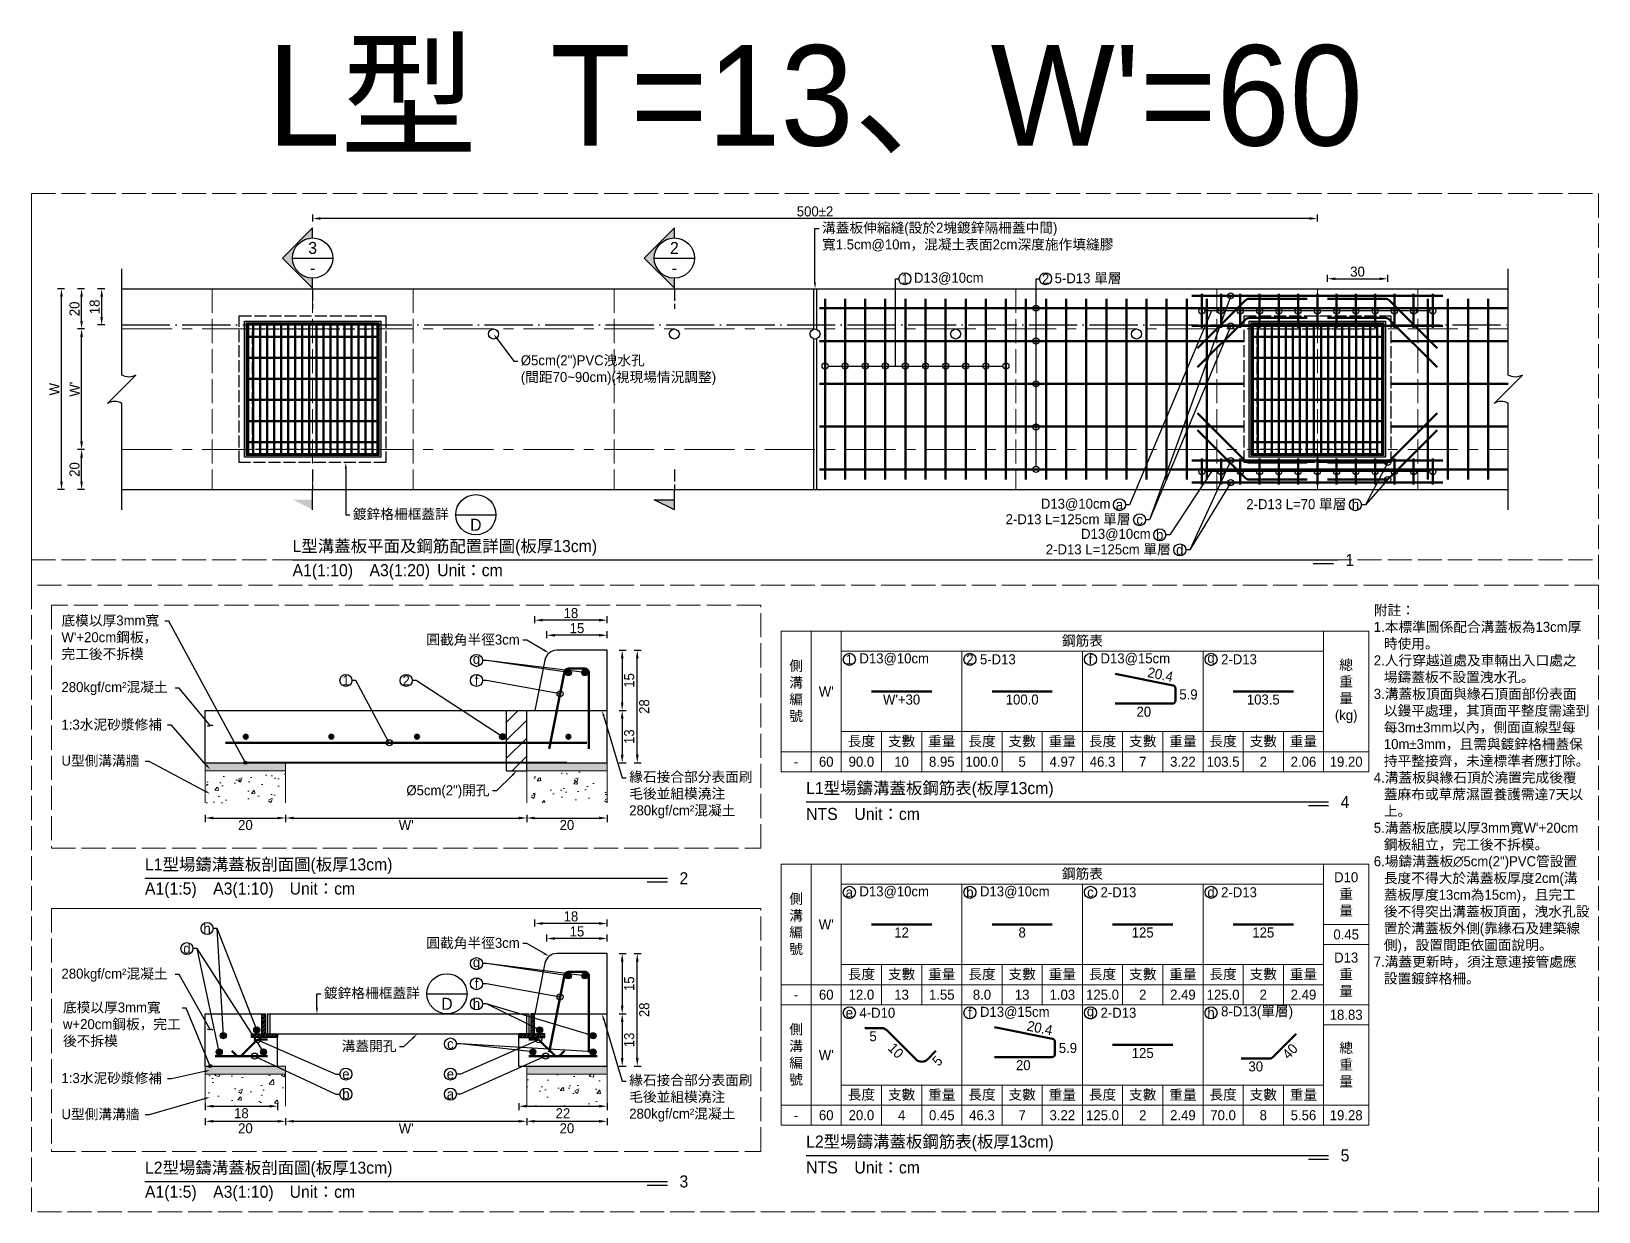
# Model space of a CAD drawing. Extents: x -2931 to 4779, y -2120 to 304.
# Drawn here: x -41 to 739, y -1964 to -1377 of the extents above; entities that cross this region are included whole.
import ezdxf
from ezdxf import colors
from ezdxf.entities.mleader import LeaderData, LeaderLine
from ezdxf.math import Vec2, Vec3

# ---------------------------------------------------------------- set-up
doc = ezdxf.new("R2010")
doc.units = 0
doc.header["$MEASUREMENT"] = 0
for name, pattern in [('ACAD_ISO02W100', [15, 12, -3]), ('ACAD_ISO04W100', [30, 24, -3, 0, -3]), ('CENTERX2', [4, 2.5, -0.5, 0.5, -0.5])]:
    doc.linetypes.add(name, pattern=pattern)
for name, color, linetype, lineweight in [('一、1.基本-圖框', 7, 'Continuous', 20), ('二、1.繪圖-既有設施', 8, 'Continuous', 20), ('二、2.繪圖-施作項目', 181, 'Continuous', 30), ('二、5.繪圖-鋼筋', 60, 'Continuous', 50), ('二、6.繪圖-其他施作項目', 35, 'Continuous', 30)]:
    doc.layers.add(name, color=color, linetype=linetype, lineweight=lineweight)
doc.layers.add('一、4.基本-隱藏', color=9, linetype='ACAD_ISO02W100', lineweight=20, plot=False)
doc.layers.add('三、1.文字-說明文字', color=2, linetype='Continuous')
doc.layers.add('三、3.文字-註解文字', color=2, linetype='Continuous')
doc.styles.add('次圖名(詳圖)', font='MS PGothic.ttf', dxfattribs={"height": 6})
doc.styles.add('註解文字', font='MS PGothic.ttf', dxfattribs={"height": 5})
doc.styles.add('註解文字(詳圖)', font='MS PGothic.ttf', dxfattribs={"height": 6})
doc.linetypes.add('ZIGZAG', pattern='A,0.00254,-5.08,[131,ltypeshp.shx,S=5.08,R=0,X=-5.08,Y=0],-10.16,[131,ltypeshp.shx,S=5.08,R=180,X=5.08,Y=0],-5.08', length=20.32254)
doc.dimstyles.new('註解文字', dxfattribs={"dimtxt": 5, "dimasz": 4, "dimexe": 2, "dimexo": 2.5, "dimgap": 1, "dimtad": 2, "dimzin": 0, "dimdsep": 46, "dimtxsty": '註解文字', "dimcen": 0.1, "dimclrd": 256, "dimclre": 256, "dimclrt": 256, "dimadec": 0, "dimazin": 0, "dimtfac": 1, "dimtofl": 0, "dimtmove": 0, "dimatfit": 3, "dimfxl": 1.5, "dimfxlon": 1, "dimtolj": 1, "dimtzin": 0, "dimlwd": -1, "dimlwe": -1, "dimarcsym": 1})
pattern_1 = [(45, (-1336.2158, -1341.31), (-2.65165, 2.65165), []), (45, (-1335.332, -1341.31), (-2.65165, 2.65165), []), (45, (-1334.448, -1341.31), (-2.65165, 2.65165), []), (45, (-1333.564, -1341.31), (-2.65165, 2.65165), [])]
pattern_2 = [(45, (-836.2158, -1341.31), (-2.65165, 2.65165), []), (45, (-835.332, -1341.31), (-2.65165, 2.65165), []), (45, (-834.448, -1341.31), (-2.65165, 2.65165), []), (45, (-833.564, -1341.31), (-2.65165, 2.65165), [])]

msp = doc.modelspace()

# ---------------------------------------------------------------- texts
at = {"layer": '一、1.基本-圖框', "char_height": 5, "attachment_point": 5, "style": '註解文字'}
for s, width, insert in [('{\\fMS PGothic|b0|i0|c128|p34;鋼筋表}', 128.86758, (482.241, -1680.464)), ('側溝編號', 5, (339.741, -1705.464)), ('總{\\fMS PGothic|b0|i0|c128|p34;重量(kg)}', 5, (613.491, -1705.464)), ("W'", 17.80786, (354.741, -1705.464)), ('{\\fMS PGothic|b0|i0|c128|p34;長度}', 17.80786, (372.241, -1730.464)), ('支數', 17.80786, (392.241, -1730.464)), ('重量', 17.80786, (412.241, -1730.464)), ('{\\fMS PGothic|b0|i0|c128|p34;長度}', 17.80786, (432.241, -1730.464)), ('支數', 17.80786, (452.241, -1730.464)), ('重量', 17.80786, (472.241, -1730.464)), ('{\\fMS PGothic|b0|i0|c128|p34;長度}', 17.80786, (492.241, -1730.464)), ('支數', 17.80786, (512.241, -1730.464)), ('重量', 17.80786, (532.241, -1730.464)), ('{\\fMS PGothic|b0|i0|c128|p34;長度}', 17.80786, (552.241, -1730.464)), ('支數', 17.80786, (572.241, -1730.464)), ('重量', 17.80786, (592.241, -1730.464)), ('{\\fMS PGothic|b0|i0|c128|p34;鋼筋表}', 128.86758, (482.241, -1796.464)), ('{\\fMS PGothic|b0|i0|c128|p34;D10\\P重量}', 5, (613.491, -1806.464)), ('側溝編號', 5, (339.741, -1821.464)), ("W'", 17.80786, (354.741, -1821.464)), ('{\\fMS PGothic|b0|i0|c128|p34;D13\\P重量}', 5, (613.491, -1846.464)), ('{\\fMS PGothic|b0|i0|c128|p34;長度}', 17.80786, (372.241, -1846.464)), ('支數', 17.80786, (392.241, -1846.464)), ('重量', 17.80786, (412.241, -1846.464)), ('{\\fMS PGothic|b0|i0|c128|p34;長度}', 17.80786, (432.241, -1846.464)), ('支數', 17.80786, (452.241, -1846.464)), ('重量', 17.80786, (472.241, -1846.464)), ('{\\fMS PGothic|b0|i0|c128|p34;長度}', 17.80786, (492.241, -1846.464)), ('支數', 17.80786, (512.241, -1846.464)), ('重量', 17.80786, (532.241, -1846.464)), ('{\\fMS PGothic|b0|i0|c128|p34;長度}', 17.80786, (552.241, -1846.464)), ('支數', 17.80786, (572.241, -1846.464)), ('重量', 17.80786, (592.241, -1846.464)), ('側溝編號', 5, (339.741, -1886.464)), ('總重量', 5, (613.491, -1891.464)), ("W'", 17.80786, (354.741, -1886.464)), ('{\\fMS PGothic|b0|i0|c128|p34;長度}', 17.80786, (372.241, -1906.464)), ('支數', 17.80786, (392.241, -1906.464)), ('重量', 17.80786, (412.241, -1906.464)), ('{\\fMS PGothic|b0|i0|c128|p34;長度}', 17.80786, (432.241, -1906.464)), ('支數', 17.80786, (452.241, -1906.464)), ('重量', 17.80786, (472.241, -1906.464)), ('{\\fMS PGothic|b0|i0|c128|p34;長度}', 17.80786, (492.241, -1906.464)), ('支數', 17.80786, (512.241, -1906.464)), ('重量', 17.80786, (532.241, -1906.464)), ('{\\fMS PGothic|b0|i0|c128|p34;長度}', 17.80786, (552.241, -1906.464)), ('支數', 17.80786, (572.241, -1906.464)), ('重量', 17.80786, (592.241, -1906.464))]:
    msp.add_mtext_dynamic_manual_height_columns(s, width=width, gutter_width=30, heights=[0], dxfattribs=dict(at, insert=insert))
at = {"layer": '三、1.文字-說明文字', "insert": (627.241, -1662.464), "char_height": 5, "attachment_point": 1, "style": '註解文字'}
msp.add_mtext_dynamic_manual_height_columns('{\\fMS PGothic|b0|i0|c128|p34;附註：\\P\\pi-5,l5;1.本標準圖係配合溝蓋板為13cm厚時使用。\\P2.人行穿越道處及車輛出入口處之場鑄蓋板不設置洩水孔。\\P3.溝蓋板頂面與緣石頂面部份表面以鏝平處理，其頂面平整度需達到每3m±3mm以\\fPMingLiU|b0|i0|c136|p18;內\\fMS PGothic|b0|i0|c128|p34;，側面直線型每10m±3mm，且需與鍍鋅格柵蓋保持平整接齊，未達標準者應打除。\\P4.溝蓋板與緣石頂於澆置完成後覆蓋麻布或草蓆濕置養護需達7天以上。\\P5.溝蓋板底膜以厚3mm寬W\'+20cm鋼板組立，完工後不拆模。\\P6.場鑄溝蓋板∅5cm(2")PVC管設置長度不得大於溝蓋板厚度2cm(溝蓋板厚度13cm為15cm)，且完工後不得突出溝蓋板頂面，洩水孔設置於溝蓋板外側(靠緣石及建築線側)，設置間距依圖面\\fPMingLiU|b0|i0|c136|p18;說\\fMS PGothic|b0|i0|c128|p34;明。\\P7.溝蓋更新時，須注意連接管處應設置鍍鋅格柵。}', width=107.02496, gutter_width=30, heights=[0], dxfattribs=at)
at = {"layer": '三、3.文字-註解文字'}
for s, width, gutter_width, insert, char_height, attachment_point, style in [("{\\fMS PGothic|b0|i0|c128|p34;L型  T=13、W}'{\\fMS PGothic|b0|i0|c128|p34;=}6{\\fMS PGothic|b0|i0|c128|p34;0}", 618.7081, 25, (349.145, -1437.464), 50, 8, '註解文字'), ('3', 6.60394, 25, (99.145, -1484.658), 6, 5, '註解文字(詳圖)'), ('2', 6.60394, 25, (279.145, -1484.658), 6, 5, '註解文字(詳圖)'), ('-', 6.60394, 25, (99.145, -1494.658), 6, 5, '註解文字(詳圖)'), ('-', 6.60394, 25, (279.145, -1494.658), 6, 5, '註解文字(詳圖)'), ('1', 8.38231, 30, (393.895, -1499.964), 5, 5, '註解文字'), ('D13@10cm', 15.95159, 30, (398.395, -1499.964), 5, 4, '註解文字'), ('2', 8.38231, 30, (463.895, -1499.964), 5, 5, '註解文字'), ('5-D13 單層', 42.88103, 30, (468.395, -1499.964), 5, 4, '註解文字'), ('D13@10cm', 39.45942, 30, (496.192, -1612.464), 5, 6, '註解文字'), ('a', 8.38231, 30, (500.692, -1612.464), 5, 5, '註解文字'), ('2-D13 L=70 單層', 78.12323, 30, (613.603, -1612.464), 5, 6, '註解文字'), ('h', 8.38231, 30, (618.103, -1612.464), 5, 5, '註解文字'), ('D', 6.60394, 25, (180.342, -1622.464), 6, 5, '註解文字(詳圖)'), ('2-D13 L=125cm 單層', 78.12323, 30, (506.192, -1619.964), 5, 6, '註解文字'), ('c', 8.38231, 30, (510.692, -1619.964), 5, 5, '註解文字'), ('L{\\fMS PGothic|b0|i0|c128|p34;型溝蓋板平面及鋼筋配置詳圖(板厚13cm)}', 215.37549, 15, (89.145, -1633.964), 6, 4, '次圖名(詳圖)'), ('D13@10cm', 78.12323, 30, (516.192, -1627.464), 5, 6, '註解文字'), ('b', 8.38231, 30, (520.692, -1627.464), 5, 5, '註解文字'), ('2-D13 L=125cm 單層', 78.12323, 30, (526.192, -1634.964), 5, 6, '註解文字'), ('d', 8.38231, 30, (530.692, -1634.964), 5, 5, '註解文字'), ('1', 3, 15, (613.145, -1639.964), 6, 4, '次圖名(詳圖)'), ('A1(1:10)\u3000A3(1:20){\\fMS PGothic|b0|i0|c128|p34;^IUnit：cm}', 136.03259, 15, (89.145, -1645.964), 6, 4, '次圖名(詳圖)'), ('g', 8.38231, 30, (180.693, -1689.964), 5, 5, '註解文字'), ('1', 8.38231, 30, (366.241, -1689.464), 5, 5, '註解文字'), ('{\\fMS PGothic|b0|i0|c128|p34;D13@1}0{\\fMS PGothic|b0|i0|c128|p34;cm}', 6.06582, 30, (371.241, -1689.464), 5, 4, '註解文字'), ('2', 8.38231, 30, (426.241, -1689.464), 5, 5, '註解文字'), ('5-D13', 6.06582, 30, (431.241, -1689.464), 5, 4, '註解文字'), ('f', 8.38231, 30, (486.241, -1689.464), 5, 5, '註解文字'), ('D13@15cm', 6.06582, 30, (491.241, -1689.464), 5, 4, '註解文字'), ('g', 8.38231, 30, (546.241, -1689.464), 5, 5, '註解文字'), ('2-D13', 6.06582, 30, (551.241, -1689.464), 5, 4, '註解文字'), ('1', 8.38231, 30, (115.693, -1699.964), 5, 5, '註解文字'), ('2', 8.38231, 30, (145.693, -1699.964), 5, 5, '註解文字'), ('f', 8.38231, 30, (180.693, -1699.964), 5, 5, '註解文字'), ("{\\fMS PGothic|b0|i0|c128|p34;W'+30}", 5.41119, 25, (392.241, -1706.964), 5, 2, '註解文字'), ('{\\fMS PGothic|b0|i0|c128|p34;100.0}', 5.41119, 25, (452.241, -1706.964), 5, 2, '註解文字'), ('\\pi0.42401;{\\fMS PGothic|b0|i0|c128|p34;5.9}', 8.83098, 25, (530.044, -1706.962), 5, 4, '註解文字'), ('{\\fMS PGothic|b0|i0|c128|p34;103.5}', 5.41119, 25, (572.241, -1706.964), 5, 2, '註解文字'), ('{\\fMS PGothic|b0|i0|c128|p34;20}', 5.41119, 25, (512.794, -1713.022), 5, 2, '註解文字'), ('60', 9.06048, 30, (354.741, -1740.464), 5, 5, '註解文字'), ('90.0', 9.06048, 30, (372.241, -1740.464), 5, 5, '註解文字'), ('10', 9.06048, 30, (392.241, -1740.464), 5, 5, '註解文字'), ('8.95', 9.06048, 30, (412.241, -1740.464), 5, 5, '註解文字'), ('100.0', 9.06048, 30, (432.241, -1740.464), 5, 5, '註解文字'), ('5', 9.06048, 30, (452.241, -1740.464), 5, 5, '註解文字'), ('4.97', 9.06048, 30, (472.241, -1740.464), 5, 5, '註解文字'), ('46.3', 9.06048, 30, (492.241, -1740.464), 5, 5, '註解文字'), ('7', 9.06048, 30, (512.241, -1740.464), 5, 5, '註解文字'), ('3.22', 9.06048, 30, (532.241, -1740.464), 5, 5, '註解文字'), ('103.5', 9.06048, 30, (552.241, -1740.464), 5, 5, '註解文字'), ('2', 9.06048, 30, (572.241, -1740.464), 5, 5, '註解文字'), ('2.06', 9.06048, 30, (592.241, -1740.464), 5, 5, '註解文字'), ('19.20', 9.06048, 30, (613.491, -1740.464), 5, 5, '註解文字'), ('-', 9.06048, 30, (339.741, -1740.464), 5, 5, '註解文字'), ('{\\fMS PGothic|b0|i0|c128|p34;L1型場鑄溝蓋板}鋼筋表{\\fMS PGothic|b0|i0|c128|p34;(板厚13cm)}', 215.37549, 15, (344.741, -1754.464), 6, 4, '次圖名(詳圖)'), ('4', 3, 15, (610.741, -1760.464), 6, 4, '次圖名(詳圖)'), ('NTS{\\fMS PGothic|b0|i0|c128|p34;^IUnit：cm}', 136.03259, 15, (344.741, -1766.464), 6, 4, '次圖名(詳圖)'), ('{\\fMS PGothic|b0|i0|c128|p34;L}1{\\fMS PGothic|b0|i0|c128|p34;型}場鑄{\\fMS PGothic|b0|i0|c128|p34;溝蓋板}剖面{\\fMS PGothic|b0|i0|c128|p34;圖(板厚13cm)}', 215.37549, 15, (15.693, -1792.464), 6, 4, '次圖名(詳圖)'), ('{\\fMS PGothic|b0|i0|c128|p34;A1(1:}5{\\fMS PGothic|b0|i0|c128|p34;)\u3000A3(1:}1{\\fMS PGothic|b0|i0|c128|p34;0)^IUnit：cm}', 136.03259, 15, (15.693, -1804.464), 6, 4, '次圖名(詳圖)'), ('2', 3, 15, (281.693, -1798.464), 6, 4, '次圖名(詳圖)'), ('a', 8.38231, 30, (366.241, -1805.464), 5, 5, '註解文字'), ('{\\fMS PGothic|b0|i0|c128|p34;D13@1}0{\\fMS PGothic|b0|i0|c128|p34;cm}', 6.06582, 30, (371.241, -1805.464), 5, 4, '註解文字'), ('b', 8.38231, 30, (426.241, -1805.464), 5, 5, '註解文字'), ('{\\fMS PGothic|b0|i0|c128|p34;D13@1}0{\\fMS PGothic|b0|i0|c128|p34;cm}', 6.06582, 30, (431.241, -1805.464), 5, 4, '註解文字'), ('c', 8.38231, 30, (486.241, -1805.464), 5, 5, '註解文字'), ('2-D13', 6.06582, 30, (491.241, -1805.464), 5, 4, '註解文字'), ('d', 8.38231, 30, (546.241, -1805.464), 5, 5, '註解文字'), ('2-D13', 6.06582, 30, (551.241, -1805.464), 5, 4, '註解文字'), ('h', 8.38231, 30, (46.593, -1823.464), 5, 5, '註解文字'), ('{\\fMS PGothic|b0|i0|c128|p34;12}', 5.41119, 25, (392.241, -1822.964), 5, 2, '註解文字'), ('{\\fMS PGothic|b0|i0|c128|p34;8}', 5.41119, 25, (452.241, -1822.964), 5, 2, '註解文字'), ('{\\fMS PGothic|b0|i0|c128|p34;125}', 5.41119, 25, (512.241, -1822.964), 5, 2, '註解文字'), ('{\\fMS PGothic|b0|i0|c128|p34;125}', 5.41119, 25, (572.241, -1822.964), 5, 2, '註解文字'), ('0.45', 9.06048, 30, (613.491, -1826.464), 5, 5, '註解文字'), ('d', 8.38231, 30, (36.593, -1833.464), 5, 5, '註解文字'), ('g', 8.38231, 30, (180.693, -1840.964), 5, 5, '註解文字'), ('f', 8.38231, 30, (180.693, -1850.964), 5, 5, '註解文字'), ('60', 9.06048, 30, (354.741, -1856.464), 5, 5, '註解文字'), ('12.0', 9.06048, 30, (372.241, -1856.464), 5, 5, '註解文字'), ('13', 9.06048, 30, (392.241, -1856.464), 5, 5, '註解文字'), ('1.55', 9.06048, 30, (412.241, -1856.464), 5, 5, '註解文字'), ('8.0', 9.06048, 30, (432.241, -1856.464), 5, 5, '註解文字'), ('13', 9.06048, 30, (452.241, -1856.464), 5, 5, '註解文字'), ('1.03', 9.06048, 30, (472.241, -1856.464), 5, 5, '註解文字'), ('125.0', 9.06048, 30, (492.241, -1856.464), 5, 5, '註解文字'), ('2', 9.06048, 30, (512.241, -1856.464), 5, 5, '註解文字'), ('2.49', 9.06048, 30, (532.241, -1856.464), 5, 5, '註解文字'), ('125.0', 9.06048, 30, (552.241, -1856.464), 5, 5, '註解文字'), ('2', 9.06048, 30, (572.241, -1856.464), 5, 5, '註解文字'), ('2.49', 9.06048, 30, (592.241, -1856.464), 5, 5, '註解文字'), ('D', 6.60394, 25, (165.961, -1860.964), 6, 5, '註解文字(詳圖)'), ('h', 8.38231, 30, (180.693, -1860.964), 5, 5, '註解文字'), ('-', 9.06048, 30, (339.741, -1856.464), 5, 5, '註解文字'), ('e', 8.38231, 30, (366.241, -1865.464), 5, 5, '註解文字'), ('4-D10', 6.06582, 30, (371.241, -1865.464), 5, 4, '註解文字'), ('f', 8.38231, 30, (426.241, -1865.464), 5, 5, '註解文字'), ('{\\fMS PGothic|b0|i0|c128|p34;D13@1}5{\\fMS PGothic|b0|i0|c128|p34;cm}', 6.06582, 30, (431.241, -1865.464), 5, 4, '註解文字'), ('g', 8.38231, 30, (486.241, -1865.464), 5, 5, '註解文字'), ('2-D13', 6.06582, 30, (491.241, -1865.464), 5, 4, '註解文字'), ('h', 8.38231, 30, (546.241, -1865.464), 5, 5, '註解文字'), ('8-D13(單層)', 38.07441, 30, (551.241, -1865.464), 5, 4, '註解文字'), ('18.83', 9.06048, 30, (613.491, -1866.464), 5, 5, '註解文字'), ('c', 8.38231, 30, (167.693, -1880.964), 5, 5, '註解文字'), ('{\\fMS PGothic|b0|i0|c128|p34;5}', 5.41119, 25, (378.041, -1874.593), 5, 2, '註解文字'), ('\\pi0.42401;{\\fMS PGothic|b0|i0|c128|p34;5.9}', 8.83098, 25, (470.044, -1882.962), 5, 4, '註解文字'), ('{\\fMS PGothic|b0|i0|c128|p34;125}', 5.41119, 25, (512.241, -1882.964), 5, 2, '註解文字'), ('e', 8.38231, 30, (115.693, -1895.964), 5, 5, '註解文字'), ('e', 8.38231, 30, (167.693, -1895.964), 5, 5, '註解文字'), ('{\\fMS PGothic|b0|i0|c128|p34;20}', 5.41119, 25, (452.794, -1889.022), 5, 2, '註解文字'), ('{\\fMS PGothic|b0|i0|c128|p34;30}', 5.41119, 25, (568.506, -1889.646), 5, 2, '註解文字'), ('b', 8.38231, 30, (115.693, -1905.964), 5, 5, '註解文字'), ('a', 8.38231, 30, (167.693, -1905.964), 5, 5, '註解文字'), ('-', 9.06048, 30, (339.741, -1916.464), 5, 5, '註解文字'), ('60', 9.06048, 30, (354.741, -1916.464), 5, 5, '註解文字'), ('20.0', 9.06048, 30, (372.241, -1916.464), 5, 5, '註解文字'), ('4', 9.06048, 30, (392.241, -1916.464), 5, 5, '註解文字'), ('0.45', 9.06048, 30, (412.241, -1916.464), 5, 5, '註解文字'), ('46.3', 9.06048, 30, (432.241, -1916.464), 5, 5, '註解文字'), ('7', 9.06048, 30, (452.241, -1916.464), 5, 5, '註解文字'), ('3.22', 9.06048, 30, (472.241, -1916.464), 5, 5, '註解文字'), ('125.0', 9.06048, 30, (492.241, -1916.464), 5, 5, '註解文字'), ('2', 9.06048, 30, (512.241, -1916.464), 5, 5, '註解文字'), ('2.49', 9.06048, 30, (532.241, -1916.464), 5, 5, '註解文字'), ('70.0', 9.06048, 30, (552.241, -1916.464), 5, 5, '註解文字'), ('8', 9.06048, 30, (572.241, -1916.464), 5, 5, '註解文字'), ('5.56', 9.06048, 30, (592.241, -1916.464), 5, 5, '註解文字'), ('19.28', 9.06048, 30, (613.491, -1916.464), 5, 5, '註解文字'), ('{\\fMS PGothic|b0|i0|c128|p34;L}2{\\fMS PGothic|b0|i0|c128|p34;型場鑄溝蓋板}鋼筋表{\\fMS PGothic|b0|i0|c128|p34;(板厚13cm)}', 215.37549, 15, (344.741, -1930.464), 6, 4, '次圖名(詳圖)'), ('5', 3, 15, (610.741, -1936.464), 6, 4, '次圖名(詳圖)'), ('{\\fMS PGothic|b0|i0|c128|p34;L}2{\\fMS PGothic|b0|i0|c128|p34;型場鑄溝蓋板剖面圖(板厚13cm)}', 215.37549, 15, (15.693, -1943.464), 6, 4, '次圖名(詳圖)'), ('NTS{\\fMS PGothic|b0|i0|c128|p34;^IUnit：cm}', 136.03259, 15, (344.741, -1942.464), 6, 4, '次圖名(詳圖)'), ('3', 3, 15, (281.693, -1949.464), 6, 4, '次圖名(詳圖)'), ('{\\fMS PGothic|b0|i0|c128|p34;A1(1:}5{\\fMS PGothic|b0|i0|c128|p34;)\u3000A3(1:}1{\\fMS PGothic|b0|i0|c128|p34;0)^IUnit：cm}', 136.03259, 15, (15.693, -1955.464), 6, 4, '次圖名(詳圖)')]:
    msp.add_mtext_dynamic_manual_height_columns(s, width=width, gutter_width=gutter_width, heights=[0], dxfattribs=dict(at, insert=insert, char_height=char_height, attachment_point=attachment_point, style=style))
at = {"layer": '三、3.文字-註解文字', "char_height": 5, "style": '註解文字'}
for s, insert, attachment_point, rotation in [('{\\fMS PGothic|b0|i0|c128|p34;20.4}', (520.529, -1699.539), 8, 348.639517), ('{\\fMS PGothic|b0|i0|c128|p34;20.4}', (460.529, -1875.539), 8, 348.639517), ('{\\fMS PGothic|b0|i0|c128|p34;10}', (391.18, -1882.525), 2, 314.931884), ('{\\fMS PGothic|b0|i0|c128|p34;5}', (408.28, -1887.604), 2, 45.416489), ('{\\fMS PGothic|b0|i0|c128|p34;40}', (583.742, -1882.842), 2, 45.186816)]:
    msp.add_mtext_dynamic_manual_height_columns(s, width=5.41119, gutter_width=25, heights=[0], dxfattribs=dict(at, insert=insert, attachment_point=attachment_point, rotation=rotation))

# ---------------------------------------------------------------- blocks, each defined once
blk = doc.blocks.new('*D94')
at = {"layer": 'Defpoints', "color": 0, "transparency": 16777216}
for p in [(-5.85, -1504.96), (4.15, -1504.96), (4.15, -1522.96)]:
    blk.add_point(p, dxfattribs=at)
at = {"layer": '三、3.文字-註解文字', "transparency": 16777216}
for p, q in [((-4.35, -1504.96), (-7.85, -1504.96)), ((-5.85, -1518.96), (-5.85, -1508.96)), ((-4.35, -1522.96), (-7.85, -1522.96))]:
    blk.add_line(p, q, dxfattribs=at)
for points in [[(-6.52, -1508.96), (-5.19, -1508.96), (-5.85, -1504.96)], [(-6.52, -1518.96), (-5.19, -1518.96), (-5.85, -1522.96)]]:
    blk.add_solid(points, dxfattribs=at)
at = {"layer": '三、3.文字-註解文字', "transparency": 16777216, "insert": (-9.35, -1513.96), "char_height": 5, "attachment_point": 5, "rotation": 90, "style": '註解文字'}
blk.add_mtext('\\A1;18', dxfattribs=at)
blk = doc.blocks.new('*D95')
at = {"layer": 'Defpoints', "color": 0, "transparency": 16777216}
for p in [(-15.85, -1504.96), (4.15, -1504.96), (4.15, -1524.96)]:
    blk.add_point(p, dxfattribs=at)
at = {"layer": '三、3.文字-註解文字', "transparency": 16777216}
for p, q in [((-14.35, -1504.96), (-17.85, -1504.96)), ((-15.85, -1520.96), (-15.85, -1508.96)), ((-14.35, -1524.96), (-17.85, -1524.96))]:
    blk.add_line(p, q, dxfattribs=at)
for points in [[(-16.52, -1508.96), (-15.19, -1508.96), (-15.85, -1504.96)], [(-16.52, -1520.96), (-15.19, -1520.96), (-15.85, -1524.96)]]:
    blk.add_solid(points, dxfattribs=at)
at = {"layer": '三、3.文字-註解文字', "transparency": 16777216, "insert": (-19.35, -1514.96), "char_height": 5, "attachment_point": 5, "rotation": 90, "style": '註解文字'}
blk.add_mtext('\\A1;20', dxfattribs=at)
blk = doc.blocks.new('*D96')
at = {"layer": 'Defpoints', "color": 0, "transparency": 16777216}
for p in [(-15.85, -1524.96), (4.15, -1524.96), (4.15, -1584.96)]:
    blk.add_point(p, dxfattribs=at)
at = {"layer": '三、3.文字-註解文字', "transparency": 16777216}
for p, q in [((-14.35, -1524.96), (-17.85, -1524.96)), ((-15.85, -1580.96), (-15.85, -1528.96)), ((-14.35, -1584.96), (-17.85, -1584.96))]:
    blk.add_line(p, q, dxfattribs=at)
for points in [[(-16.52, -1528.96), (-15.19, -1528.96), (-15.85, -1524.96)], [(-16.52, -1580.96), (-15.19, -1580.96), (-15.85, -1584.96)]]:
    blk.add_solid(points, dxfattribs=at)
at = {"layer": '三、3.文字-註解文字', "transparency": 16777216, "insert": (-19.35, -1554.96), "char_height": 5, "attachment_point": 5, "rotation": 90, "style": '註解文字'}
blk.add_mtext("\\A1;W'", dxfattribs=at)
blk = doc.blocks.new('*D97')
at = {"layer": 'Defpoints', "color": 0, "transparency": 16777216}
for p in [(-15.85, -1584.96), (4.15, -1584.96), (4.15, -1604.96)]:
    blk.add_point(p, dxfattribs=at)
at = {"layer": '三、3.文字-註解文字', "transparency": 16777216}
for p, q in [((-14.35, -1584.96), (-17.85, -1584.96)), ((-15.85, -1600.96), (-15.85, -1588.96)), ((-14.35, -1604.96), (-17.85, -1604.96))]:
    blk.add_line(p, q, dxfattribs=at)
for points in [[(-16.52, -1588.96), (-15.19, -1588.96), (-15.85, -1584.96)], [(-16.52, -1600.96), (-15.19, -1600.96), (-15.85, -1604.96)]]:
    blk.add_solid(points, dxfattribs=at)
at = {"layer": '三、3.文字-註解文字', "transparency": 16777216, "insert": (-19.35, -1594.96), "char_height": 5, "attachment_point": 5, "rotation": 90, "style": '註解文字'}
blk.add_mtext('\\A1;20', dxfattribs=at)
blk = doc.blocks.new('*D98')
at = {"layer": 'Defpoints', "color": 0, "transparency": 16777216}
for p in [(-25.85, -1504.96), (4.15, -1504.96), (4.15, -1604.96)]:
    blk.add_point(p, dxfattribs=at)
at = {"layer": '三、3.文字-註解文字', "transparency": 16777216}
for p, q in [((-24.35, -1504.96), (-27.85, -1504.96)), ((-25.85, -1600.96), (-25.85, -1508.96)), ((-24.35, -1604.96), (-27.85, -1604.96))]:
    blk.add_line(p, q, dxfattribs=at)
for points in [[(-26.52, -1508.96), (-25.19, -1508.96), (-25.85, -1504.96)], [(-26.52, -1600.96), (-25.19, -1600.96), (-25.85, -1604.96)]]:
    blk.add_solid(points, dxfattribs=at)
at = {"layer": '三、3.文字-註解文字', "transparency": 16777216, "insert": (-29.35, -1554.96), "char_height": 5, "attachment_point": 5, "rotation": 90, "style": '註解文字'}
blk.add_mtext('\\A1;W', dxfattribs=at)
blk = doc.blocks.new('_None')
blk = doc.blocks.new('_Small')
at = {"color": 0, "linetype": 'ByBlock', "lineweight": -2}
blk.add_circle((0, 0), 0.25, dxfattribs=at)
blk = doc.blocks.new('*D99')
at = {"layer": 'Defpoints', "color": 0, "transparency": 16777216}
for p in [(99.15, -1469.96), (99.15, -1514.96), (599.15, -1514.96)]:
    blk.add_point(p, dxfattribs=at)
at = {"layer": '三、3.文字-註解文字', "transparency": 16777216}
for p, q in [((99.15, -1471.46), (99.15, -1467.96)), ((595.15, -1469.96), (103.15, -1469.96)), ((599.15, -1471.46), (599.15, -1467.96))]:
    blk.add_line(p, q, dxfattribs=at)
for points in [[(103.15, -1469.3), (103.15, -1470.63), (99.15, -1469.96)], [(595.15, -1469.3), (595.15, -1470.63), (599.15, -1469.96)]]:
    blk.add_solid(points, dxfattribs=at)
at = {"layer": '三、3.文字-註解文字', "transparency": 16777216, "insert": (349.15, -1466.46), "char_height": 5, "attachment_point": 5, "style": '註解文字'}
blk.add_mtext('\\A1;500±2', dxfattribs=at)
blk = doc.blocks.new('_Integral')
at = {"color": 0, "linetype": 'ByBlock', "lineweight": -2}
for centre, start, end in [((0.44, -0.09), 102, 168), ((-0.44, 0.09), 282, 348)]:
    blk.add_arc(centre, 0.454, start, end, dxfattribs=at)
blk = doc.blocks.new('*D100')
at = {"layer": 'Defpoints', "color": 0, "transparency": 16777216}
for p in [(45.69, -1740.96), (85.69, -1740.96), (85.69, -1768.46)]:
    blk.add_point(p, dxfattribs=at)
at = {"layer": '三、3.文字-註解文字', "transparency": 16777216}
for p, q in [((45.69, -1766.96), (45.69, -1770.46)), ((49.69, -1768.46), (81.69, -1768.46)), ((85.69, -1766.96), (85.69, -1770.46))]:
    blk.add_line(p, q, dxfattribs=at)
for points in [[(49.69, -1767.8), (49.69, -1769.13), (45.69, -1768.46)], [(81.69, -1767.8), (81.69, -1769.13), (85.69, -1768.46)]]:
    blk.add_solid(points, dxfattribs=at)
at = {"layer": '三、3.文字-註解文字', "transparency": 16777216, "insert": (65.69, -1771.96), "char_height": 5, "attachment_point": 5, "style": '註解文字'}
blk.add_mtext('\\A1;20', dxfattribs=at)
blk = doc.blocks.new('*D101')
at = {"layer": 'Defpoints', "color": 0, "transparency": 16777216}
for p in [(85.69, -1740.96), (205.69, -1740.96), (205.69, -1768.46)]:
    blk.add_point(p, dxfattribs=at)
at = {"layer": '三、3.文字-註解文字', "transparency": 16777216}
for p, q in [((85.69, -1766.96), (85.69, -1770.46)), ((89.69, -1768.46), (201.69, -1768.46)), ((205.69, -1766.96), (205.69, -1770.46))]:
    blk.add_line(p, q, dxfattribs=at)
for points in [[(89.69, -1767.8), (89.69, -1769.13), (85.69, -1768.46)], [(201.69, -1767.8), (201.69, -1769.13), (205.69, -1768.46)]]:
    blk.add_solid(points, dxfattribs=at)
at = {"layer": '三、3.文字-註解文字', "transparency": 16777216, "insert": (145.69, -1771.96), "char_height": 5, "attachment_point": 5, "style": '註解文字'}
blk.add_mtext("\\A1;W'", dxfattribs=at)
blk = doc.blocks.new('*D102')
at = {"layer": 'Defpoints', "color": 0, "transparency": 16777216}
for p in [(205.69, -1740.96), (245.69, -1740.96), (245.69, -1768.46)]:
    blk.add_point(p, dxfattribs=at)
at = {"layer": '三、3.文字-註解文字', "transparency": 16777216}
for p, q in [((205.69, -1766.96), (205.69, -1770.46)), ((209.69, -1768.46), (241.69, -1768.46)), ((245.69, -1766.96), (245.69, -1770.46))]:
    blk.add_line(p, q, dxfattribs=at)
for points in [[(209.69, -1767.8), (209.69, -1769.13), (205.69, -1768.46)], [(241.69, -1767.8), (241.69, -1769.13), (245.69, -1768.46)]]:
    blk.add_solid(points, dxfattribs=at)
at = {"layer": '三、3.文字-註解文字', "transparency": 16777216, "insert": (225.69, -1771.96), "char_height": 5, "attachment_point": 5, "style": '註解文字'}
blk.add_mtext('\\A1;20', dxfattribs=at)
blk = doc.blocks.new('*D103')
at = {"layer": 'Defpoints', "color": 0, "transparency": 16777216}
for p in [(215.69, -1677.46), (215.69, -1684.96), (245.69, -1684.96)]:
    blk.add_point(p, dxfattribs=at)
at = {"layer": '三、3.文字-註解文字', "transparency": 16777216}
for p, q in [((215.69, -1678.96), (215.69, -1675.46)), ((245.69, -1678.96), (245.69, -1675.46)), ((241.69, -1677.46), (219.69, -1677.46))]:
    blk.add_line(p, q, dxfattribs=at)
for points in [[(219.69, -1676.8), (219.69, -1678.13), (215.69, -1677.46)], [(241.69, -1676.8), (241.69, -1678.13), (245.69, -1677.46)]]:
    blk.add_solid(points, dxfattribs=at)
at = {"layer": '三、3.文字-註解文字', "transparency": 16777216, "insert": (230.69, -1673.96), "char_height": 5, "attachment_point": 5, "style": '註解文字'}
blk.add_mtext('\\A1;15', dxfattribs=at)
blk = doc.blocks.new('*D104')
at = {"layer": 'Defpoints', "color": 0, "transparency": 16777216}
for p in [(209.69, -1669.96), (209.69, -1714.96), (245.69, -1714.96)]:
    blk.add_point(p, dxfattribs=at)
at = {"layer": '三、3.文字-註解文字', "transparency": 16777216}
for p, q in [((209.69, -1671.46), (209.69, -1667.96)), ((245.69, -1671.46), (245.69, -1667.96)), ((241.69, -1669.96), (213.69, -1669.96))]:
    blk.add_line(p, q, dxfattribs=at)
for points in [[(213.69, -1669.3), (213.69, -1670.63), (209.69, -1669.96)], [(241.69, -1669.3), (241.69, -1670.63), (245.69, -1669.96)]]:
    blk.add_solid(points, dxfattribs=at)
at = {"layer": '三、3.文字-註解文字', "transparency": 16777216, "insert": (227.69, -1666.46), "char_height": 5, "attachment_point": 5, "style": '註解文字'}
blk.add_mtext('\\A1;18', dxfattribs=at)
blk = doc.blocks.new('*D105')
at = {"layer": 'Defpoints', "color": 0, "transparency": 16777216}
for p in [(245.69, -1684.96), (245.69, -1714.96), (253.19, -1714.96)]:
    blk.add_point(p, dxfattribs=at)
at = {"layer": '三、3.文字-註解文字', "transparency": 16777216}
for p, q in [((251.69, -1684.96), (255.19, -1684.96)), ((253.19, -1688.96), (253.19, -1710.96)), ((251.69, -1714.96), (255.19, -1714.96))]:
    blk.add_line(p, q, dxfattribs=at)
for points in [[(252.53, -1688.96), (253.86, -1688.96), (253.19, -1684.96)], [(252.53, -1710.96), (253.86, -1710.96), (253.19, -1714.96)]]:
    blk.add_solid(points, dxfattribs=at)
at = {"layer": '三、3.文字-註解文字', "transparency": 16777216, "insert": (256.69, -1699.96), "char_height": 5, "attachment_point": 5, "rotation": 90, "style": '註解文字'}
blk.add_mtext('\\A1;15', dxfattribs=at)
blk = doc.blocks.new('*D106')
at = {"layer": 'Defpoints', "color": 0, "transparency": 16777216}
for p in [(245.69, -1714.96), (245.69, -1740.96), (253.19, -1740.96)]:
    blk.add_point(p, dxfattribs=at)
at = {"layer": '三、3.文字-註解文字', "transparency": 16777216}
for p, q in [((251.69, -1714.96), (255.19, -1714.96)), ((253.19, -1718.96), (253.19, -1736.96)), ((251.69, -1740.96), (255.19, -1740.96))]:
    blk.add_line(p, q, dxfattribs=at)
for points in [[(252.53, -1718.96), (253.86, -1718.96), (253.19, -1714.96)], [(252.53, -1736.96), (253.86, -1736.96), (253.19, -1740.96)]]:
    blk.add_solid(points, dxfattribs=at)
at = {"layer": '三、3.文字-註解文字', "transparency": 16777216, "insert": (256.69, -1727.96), "char_height": 5, "attachment_point": 5, "rotation": 90, "style": '註解文字'}
blk.add_mtext('\\A1;13', dxfattribs=at)
blk = doc.blocks.new('*D107')
at = {"layer": 'Defpoints', "color": 0, "transparency": 16777216}
for p in [(245.69, -1684.96), (260.69, -1684.96), (245.94, -1740.96)]:
    blk.add_point(p, dxfattribs=at)
at = {"layer": '三、3.文字-註解文字', "transparency": 16777216}
for p, q in [((259.19, -1684.96), (262.69, -1684.96)), ((260.69, -1736.96), (260.69, -1688.96)), ((259.19, -1740.96), (262.69, -1740.96))]:
    blk.add_line(p, q, dxfattribs=at)
for points in [[(260.03, -1688.96), (261.36, -1688.96), (260.69, -1684.96)], [(260.03, -1736.96), (261.36, -1736.96), (260.69, -1740.96)]]:
    blk.add_solid(points, dxfattribs=at)
at = {"layer": '三、3.文字-註解文字', "transparency": 16777216, "insert": (264.19, -1712.96), "char_height": 5, "attachment_point": 5, "rotation": 90, "style": '註解文字'}
blk.add_mtext('\\A1;28', dxfattribs=at)
blk = doc.blocks.new('*D108')
at = {"layer": 'Defpoints', "color": 0, "transparency": 16777216}
for p in [(45.69, -1901.96), (85.69, -1901.96), (85.69, -1919.46)]:
    blk.add_point(p, dxfattribs=at)
at = {"layer": '三、3.文字-註解文字', "transparency": 16777216}
for p, q in [((45.69, -1917.96), (45.69, -1921.46)), ((85.69, -1917.96), (85.69, -1921.46)), ((49.69, -1919.46), (81.69, -1919.46))]:
    blk.add_line(p, q, dxfattribs=at)
for points in [[(49.69, -1918.8), (49.69, -1920.13), (45.69, -1919.46)], [(81.69, -1918.8), (81.69, -1920.13), (85.69, -1919.46)]]:
    blk.add_solid(points, dxfattribs=at)
at = {"layer": '三、3.文字-註解文字', "transparency": 16777216, "insert": (65.69, -1922.96), "char_height": 5, "attachment_point": 5, "style": '註解文字'}
blk.add_mtext('\\A1;20', dxfattribs=at)
blk = doc.blocks.new('*D109')
at = {"layer": 'Defpoints', "color": 0, "transparency": 16777216}
for p in [(85.69, -1901.96), (205.69, -1901.96), (205.69, -1919.46)]:
    blk.add_point(p, dxfattribs=at)
at = {"layer": '三、3.文字-註解文字', "transparency": 16777216}
for p, q in [((85.69, -1917.96), (85.69, -1921.46)), ((205.69, -1917.96), (205.69, -1921.46)), ((89.69, -1919.46), (201.69, -1919.46))]:
    blk.add_line(p, q, dxfattribs=at)
for points in [[(89.69, -1918.8), (89.69, -1920.13), (85.69, -1919.46)], [(201.69, -1918.8), (201.69, -1920.13), (205.69, -1919.46)]]:
    blk.add_solid(points, dxfattribs=at)
at = {"layer": '三、3.文字-註解文字', "transparency": 16777216, "insert": (145.69, -1922.96), "char_height": 5, "attachment_point": 5, "style": '註解文字'}
blk.add_mtext("\\A1;W'", dxfattribs=at)
blk = doc.blocks.new('*D110')
at = {"layer": 'Defpoints', "color": 0, "transparency": 16777216}
for p in [(205.69, -1901.96), (245.69, -1901.96), (245.69, -1919.46)]:
    blk.add_point(p, dxfattribs=at)
at = {"layer": '三、3.文字-註解文字', "transparency": 16777216}
for p, q in [((205.69, -1917.96), (205.69, -1921.46)), ((245.69, -1917.96), (245.69, -1921.46)), ((209.69, -1919.46), (241.69, -1919.46))]:
    blk.add_line(p, q, dxfattribs=at)
for points in [[(209.69, -1918.8), (209.69, -1920.13), (205.69, -1919.46)], [(241.69, -1918.8), (241.69, -1920.13), (245.69, -1919.46)]]:
    blk.add_solid(points, dxfattribs=at)
at = {"layer": '三、3.文字-註解文字', "transparency": 16777216, "insert": (225.69, -1922.96), "char_height": 5, "attachment_point": 5, "style": '註解文字'}
blk.add_mtext('\\A1;20', dxfattribs=at)
blk = doc.blocks.new('*D111')
at = {"layer": 'Defpoints', "color": 0, "transparency": 16777216}
for p in [(215.69, -1828.46), (215.69, -1835.96), (245.69, -1835.96)]:
    blk.add_point(p, dxfattribs=at)
at = {"layer": '三、3.文字-註解文字', "transparency": 16777216}
for p, q in [((215.69, -1829.96), (215.69, -1826.46)), ((241.69, -1828.46), (219.69, -1828.46)), ((245.69, -1829.96), (245.69, -1826.46))]:
    blk.add_line(p, q, dxfattribs=at)
for points in [[(219.69, -1827.8), (219.69, -1829.13), (215.69, -1828.46)], [(241.69, -1827.8), (241.69, -1829.13), (245.69, -1828.46)]]:
    blk.add_solid(points, dxfattribs=at)
at = {"layer": '三、3.文字-註解文字', "transparency": 16777216, "insert": (230.69, -1824.96), "char_height": 5, "attachment_point": 5, "style": '註解文字'}
blk.add_mtext('\\A1;15', dxfattribs=at)
blk = doc.blocks.new('*D112')
at = {"layer": 'Defpoints', "color": 0, "transparency": 16777216}
for p in [(209.69, -1820.96), (209.69, -1865.96), (245.69, -1865.96)]:
    blk.add_point(p, dxfattribs=at)
at = {"layer": '三、3.文字-註解文字', "transparency": 16777216}
for p, q in [((209.69, -1822.46), (209.69, -1818.96)), ((241.69, -1820.96), (213.69, -1820.96)), ((245.69, -1822.46), (245.69, -1818.96))]:
    blk.add_line(p, q, dxfattribs=at)
for points in [[(213.69, -1820.3), (213.69, -1821.63), (209.69, -1820.96)], [(241.69, -1820.3), (241.69, -1821.63), (245.69, -1820.96)]]:
    blk.add_solid(points, dxfattribs=at)
at = {"layer": '三、3.文字-註解文字', "transparency": 16777216, "insert": (227.69, -1817.46), "char_height": 5, "attachment_point": 5, "style": '註解文字'}
blk.add_mtext('\\A1;18', dxfattribs=at)
blk = doc.blocks.new('*D113')
at = {"layer": 'Defpoints', "color": 0, "transparency": 16777216}
for p in [(245.69, -1835.96), (245.69, -1865.96), (253.19, -1865.96)]:
    blk.add_point(p, dxfattribs=at)
at = {"layer": '三、3.文字-註解文字', "transparency": 16777216}
for p, q in [((251.69, -1835.96), (255.19, -1835.96)), ((253.19, -1839.96), (253.19, -1861.96)), ((251.69, -1865.96), (255.19, -1865.96))]:
    blk.add_line(p, q, dxfattribs=at)
for points in [[(252.53, -1839.96), (253.86, -1839.96), (253.19, -1835.96)], [(252.53, -1861.96), (253.86, -1861.96), (253.19, -1865.96)]]:
    blk.add_solid(points, dxfattribs=at)
at = {"layer": '三、3.文字-註解文字', "transparency": 16777216, "insert": (256.69, -1850.96), "char_height": 5, "attachment_point": 5, "rotation": 90, "style": '註解文字'}
blk.add_mtext('\\A1;15', dxfattribs=at)
blk = doc.blocks.new('*D114')
at = {"layer": 'Defpoints', "color": 0, "transparency": 16777216}
for p in [(245.69, -1865.96), (245.69, -1891.96), (253.19, -1891.96)]:
    blk.add_point(p, dxfattribs=at)
at = {"layer": '三、3.文字-註解文字', "transparency": 16777216}
for p, q in [((251.69, -1865.96), (255.19, -1865.96)), ((253.19, -1869.96), (253.19, -1887.96)), ((251.69, -1891.96), (255.19, -1891.96))]:
    blk.add_line(p, q, dxfattribs=at)
for points in [[(252.53, -1869.96), (253.86, -1869.96), (253.19, -1865.96)], [(252.53, -1887.96), (253.86, -1887.96), (253.19, -1891.96)]]:
    blk.add_solid(points, dxfattribs=at)
at = {"layer": '三、3.文字-註解文字', "transparency": 16777216, "insert": (256.69, -1878.96), "char_height": 5, "attachment_point": 5, "rotation": 90, "style": '註解文字'}
blk.add_mtext('\\A1;13', dxfattribs=at)
blk = doc.blocks.new('*D115')
at = {"layer": 'Defpoints', "color": 0, "transparency": 16777216}
for p in [(245.69, -1835.96), (260.69, -1835.96), (245.69, -1891.96)]:
    blk.add_point(p, dxfattribs=at)
at = {"layer": '三、3.文字-註解文字', "transparency": 16777216}
for p, q in [((259.19, -1835.96), (262.69, -1835.96)), ((260.69, -1887.96), (260.69, -1839.96)), ((259.19, -1891.96), (262.69, -1891.96))]:
    blk.add_line(p, q, dxfattribs=at)
for points in [[(260.03, -1839.96), (261.36, -1839.96), (260.69, -1835.96)], [(260.03, -1887.96), (261.36, -1887.96), (260.69, -1891.96)]]:
    blk.add_solid(points, dxfattribs=at)
at = {"layer": '三、3.文字-註解文字', "transparency": 16777216, "insert": (264.19, -1863.96), "char_height": 5, "attachment_point": 5, "rotation": 90, "style": '註解文字'}
blk.add_mtext('\\A1;28', dxfattribs=at)
blk = doc.blocks.new('*D116')
at = {"layer": 'Defpoints', "color": 0, "transparency": 16777216}
for p in [(45.69, -1891.96), (81.69, -1891.96), (81.69, -1911.96)]:
    blk.add_point(p, dxfattribs=at)
at = {"layer": '三、3.文字-註解文字', "transparency": 16777216}
for p, q in [((45.69, -1910.46), (45.69, -1913.96)), ((81.69, -1910.46), (81.69, -1913.96)), ((49.69, -1911.96), (77.69, -1911.96))]:
    blk.add_line(p, q, dxfattribs=at)
for points in [[(49.69, -1911.3), (49.69, -1912.63), (45.69, -1911.96)], [(77.69, -1911.3), (77.69, -1912.63), (81.69, -1911.96)]]:
    blk.add_solid(points, dxfattribs=at)
at = {"layer": '三、3.文字-註解文字', "transparency": 16777216, "insert": (63.69, -1915.46), "char_height": 5, "attachment_point": 5, "style": '註解文字'}
blk.add_mtext('\\A1;18', dxfattribs=at)
blk = doc.blocks.new('*D117')
at = {"layer": 'Defpoints', "color": 0, "transparency": 16777216}
for p in [(201.69, -1891.96), (245.69, -1891.96), (245.69, -1911.96)]:
    blk.add_point(p, dxfattribs=at)
at = {"layer": '三、3.文字-註解文字', "transparency": 16777216}
for p, q in [((201.69, -1910.46), (201.69, -1913.96)), ((245.69, -1910.46), (245.69, -1913.96)), ((205.69, -1911.96), (241.69, -1911.96))]:
    blk.add_line(p, q, dxfattribs=at)
for points in [[(205.69, -1911.3), (205.69, -1912.63), (201.69, -1911.96)], [(241.69, -1911.3), (241.69, -1912.63), (245.69, -1911.96)]]:
    blk.add_solid(points, dxfattribs=at)
at = {"layer": '三、3.文字-註解文字', "transparency": 16777216, "insert": (223.69, -1915.46), "char_height": 5, "attachment_point": 5, "style": '註解文字'}
blk.add_mtext('\\A1;22', dxfattribs=at)
blk = doc.blocks.new('*D118')
at = {"layer": 'Defpoints', "color": 0, "linetype": 'Continuous', "transparency": 16777216}
for p in [(634.15, -1499.96), (604.15, -1509.96), (634.15, -1509.96)]:
    blk.add_point(p, dxfattribs=at)
at = {"layer": '三、3.文字-註解文字', "transparency": 16777216}
for p, q in [((604.15, -1501.46), (604.15, -1497.96)), ((608.15, -1499.96), (630.15, -1499.96)), ((634.15, -1501.46), (634.15, -1497.96))]:
    blk.add_line(p, q, dxfattribs=at)
at = {"layer": '三、3.文字-註解文字', "linetype": 'Continuous', "transparency": 16777216}
for points in [[(608.15, -1499.3), (608.15, -1500.63), (604.15, -1499.96)], [(630.15, -1499.3), (630.15, -1500.63), (634.15, -1499.96)]]:
    blk.add_solid(points, dxfattribs=at)
at = {"layer": '三、3.文字-註解文字', "linetype": 'Continuous', "transparency": 16777216, "insert": (619.15, -1496.46), "char_height": 5, "attachment_point": 5, "style": '註解文字'}
blk.add_mtext('\\A1;30', dxfattribs=at)

# ---------------------------------------------------------------- dimensions: what is measured, and where the dimension line sits
at = {"layer": '三、3.文字-註解文字', "color": 144}
dim = msp.add_linear_dim(base=(99.145, -1469.964), p1=(599.145, -1514.964), p2=(99.145, -1514.964), text='500±2', dimstyle='註解文字', dxfattribs=at)
dim.commit()
dim.dimension.update_dxf_attribs({"geometry": '*D99', "text_midpoint": (349.145, -1466.464)})
at = {"layer": '三、3.文字-註解文字', "linetype": 'Continuous'}
dim = msp.add_linear_dim(base=(634.145, -1499.964), p1=(604.145, -1509.964), p2=(634.145, -1509.964), text='30', dimstyle='註解文字', dxfattribs=at)
dim.commit()
dim.dimension.update_dxf_attribs({"geometry": '*D118', "text_midpoint": (619.145, -1496.464)})
at = {"layer": '三、3.文字-註解文字'}
for base, p1, p2, text, picture, middle in [((-25.855, -1504.964), (4.145, -1604.964), (4.145, -1504.964), 'W', '*D98', (-29.355, -1554.964)), ((-15.855, -1504.964), (4.145, -1524.964), (4.145, -1504.964), '20', '*D95', (-19.355, -1514.964)), ((-5.855, -1504.964), (4.145, -1522.964), (4.145, -1504.964), '18', '*D94', (-9.355, -1513.964)), ((-15.855, -1524.964), (4.145, -1584.964), (4.145, -1524.964), "W'", '*D96', (-19.355, -1554.964)), ((-15.855, -1584.964), (4.145, -1604.964), (4.145, -1584.964), '20', '*D97', (-19.355, -1594.964)), ((253.193, -1714.964), (245.693, -1684.964), (245.693, -1714.964), '15', '*D105', (256.693, -1699.964)), ((260.693, -1684.964), (245.943, -1740.964), (245.693, -1684.964), '28', '*D107', (264.193, -1712.964)), ((253.193, -1740.964), (245.693, -1714.964), (245.693, -1740.964), '13', '*D106', (256.693, -1727.964)), ((253.193, -1865.964), (245.693, -1835.964), (245.693, -1865.964), '15', '*D113', (256.693, -1850.964)), ((260.693, -1835.964), (245.693, -1891.964), (245.693, -1835.964), '28', '*D115', (264.193, -1863.964)), ((253.193, -1891.964), (245.693, -1865.964), (245.693, -1891.964), '13', '*D114', (256.693, -1878.964))]:
    dim = msp.add_linear_dim(base=base, p1=p1, p2=p2, angle=90, text=text, dimstyle='註解文字', dxfattribs=at)
    dim.commit()
    dim.dimension.update_dxf_attribs({"geometry": picture, "text_midpoint": middle})
for base, p1, p2, text, picture, middle in [((209.693, -1669.964), (245.693, -1714.964), (209.693, -1714.964), '18', '*D104', (227.693, -1666.464)), ((215.693, -1677.464), (245.693, -1684.964), (215.693, -1684.964), '15', '*D103', (230.693, -1673.964)), ((85.693, -1768.464), (45.693, -1740.964), (85.693, -1740.964), '20', '*D100', (65.693, -1771.964)), ((205.693, -1768.464), (85.693, -1740.964), (205.693, -1740.964), "W'", '*D101', (145.693, -1771.964)), ((245.693, -1768.464), (205.693, -1740.964), (245.693, -1740.964), '20', '*D102', (225.693, -1771.964)), ((209.693, -1820.964), (245.693, -1865.964), (209.693, -1865.964), '18', '*D112', (227.693, -1817.464)), ((215.693, -1828.464), (245.693, -1835.964), (215.693, -1835.964), '15', '*D111', (230.693, -1824.964)), ((81.693, -1911.964), (45.693, -1891.964), (81.693, -1891.964), '18', '*D116', (63.693, -1915.464)), ((245.693, -1911.964), (201.693, -1891.964), (245.693, -1891.964), '22', '*D117', (223.693, -1915.464)), ((85.693, -1919.464), (45.693, -1901.964), (85.693, -1901.964), '20', '*D108', (65.693, -1922.964)), ((205.693, -1919.464), (85.693, -1901.964), (205.693, -1901.964), "W'", '*D109', (145.693, -1922.964)), ((245.693, -1919.464), (205.693, -1901.964), (245.693, -1901.964), '20', '*D110', (225.693, -1922.964))]:
    dim = msp.add_linear_dim(base=base, p1=p1, p2=p2, text=text, dimstyle='註解文字', dxfattribs=at)
    dim.commit()
    dim.dimension.update_dxf_attribs({"geometry": picture, "text_midpoint": middle})

# ---------------------------------------------------------------- hatches: boundary and pattern name
at = {"layer": '三、3.文字-註解文字'}
h = msp.add_hatch(color=256, dxfattribs=at)
h.dxf.hatch_style = 1
h.paths.add_polyline_path([(99.145, -1474.658), (84.145, -1489.658), (99.145, -1504.658), (99.145, -1499.658, -0.4142136), (89.145, -1489.658, -0.4142136), (99.145, -1479.658)])
h = msp.add_hatch(color=256, dxfattribs=at)
h.dxf.hatch_style = 1
h.paths.add_polyline_path([(279.145, -1474.658), (264.145, -1489.658), (279.145, -1504.658), (279.145, -1499.658, -0.4142136), (269.145, -1489.658, -0.4142136), (279.145, -1479.658)])
h = msp.add_hatch(color=256, dxfattribs=at)
h.dxf.hatch_style = 1
h.paths.add_polyline_path([(89.145, -1609.964), (99.145, -1614.964), (99.145, -1609.964)])
h = msp.add_hatch(color=256, dxfattribs=at)
h.dxf.hatch_style = 1
h.paths.add_polyline_path([(269.145, -1609.964), (279.145, -1614.964), (279.145, -1609.964)])
at = {"layer": '二、1.繪圖-既有設施'}
h = msp.add_hatch(dxfattribs=at)
h.set_pattern_fill('CROSS', color=256, scale=0.2)
h.set_pattern_definition([(0, (-455063.2273, -667495.6937), (1.27, 1.27), [0.635, -1.905]), (90, (-455062.9098, -667496.0112), (-1.27, 1.27), [0.635, -1.905])])
h.paths.add_polyline_path([(85.693, -1740.964), (45.693, -1740.964), (45.693, -1744.964), (85.693, -1744.964)])
h.paths.add_polyline_path([(245.693, -1740.964), (205.693, -1740.964), (205.693, -1744.964), (245.693, -1744.964)])
h = msp.add_hatch(dxfattribs=at)
h.set_pattern_fill('AR-CONC', color=256, scale=0.1)
h.set_pattern_definition([(50, (-455063.227, -667495.694), (18.2184669, -1.59390855), [1.905, -20.955]), (355, (-455063.227, -667495.694), (-3.52434214, 19.10568452), [1.524, -16.7640584]), (100.4514447, (-455061.709, -667495.826), (14.6941247, 17.5117752), [1.6190009, -17.80902446]), (46.1842, (-455063.227, -667490.614), (27.1079041, -4.2042328), [2.8575, -31.4325]), (96.6355576, (-455060.968, -667490.964), (23.7404134, 24.7426125), [2.4285023, -26.7135608]), (351.184151, (-455063.227, -667490.614), (23.7404134, 24.7426125), [2.2859967, -25.1459732]), (21, (-455060.687, -667491.884), (15.16143913, -10.22651982), [1.905, -20.955]), (326, (-455060.687, -667491.884), (6.18020283, 18.4187966), [1.524, -16.764]), (71.451445, (-455059.424, -667492.736), (21.34164193, 8.1922769), [1.6190009, -17.80899376]), (37.5, (-455063.227, -667495.6937), (0.308860325, 8.455503887), [0, -16.5608, 0, -17.018, 0, -16.8275]), (7.5, (-455063.227, -667495.694), (6.68196625, 10.01805748), [0, -9.7028, 0, -16.1798, 0, -6.4135]), (327.5, (-455068.8915, -667495.694), (13.559059517, -0.5728744), [0, -6.35, 0, -19.812, 0, -26.289]), (317.5, (-455071.431, -667495.694), (14.81291814, 2.5426491), [0, -8.255, 0, -13.1572, 0, -18.669])])
h.paths.add_polyline_path([(205.693, -1760.964), (245.693, -1760.964), (245.693, -1744.964), (205.693, -1744.964)])
h.paths.add_polyline_path([(45.693, -1760.964), (85.693, -1760.964), (85.693, -1744.964), (45.693, -1744.964)])
h = msp.add_hatch(dxfattribs=at)
h.set_pattern_fill('CROSS', color=256, scale=0.2)
h.set_pattern_definition([(0, (-455303.2273, -667646.6937), (1.27, 1.27), [0.635, -1.905]), (90, (-455302.9098, -667647.0112), (-1.27, 1.27), [0.635, -1.905])])
h.paths.add_polyline_path([(85.693, -1891.964), (81.693, -1891.964), (45.693, -1891.964), (45.693, -1895.964), (85.693, -1895.964)])
h.paths.add_polyline_path([(245.693, -1891.964), (205.693, -1891.964), (205.693, -1895.964), (245.693, -1895.964)])
h = msp.add_hatch(dxfattribs=at)
h.set_pattern_fill('AR-CONC', color=256, scale=0.1)
h.set_pattern_definition([(50, (-455303.227, -667646.694), (18.2184669, -1.59390855), [1.905, -20.955]), (355, (-455303.227, -667646.694), (-3.52434214, 19.10568452), [1.524, -16.7640584]), (100.4514447, (-455301.709, -667646.826), (14.6941247, 17.5117752), [1.6190009, -17.80902446]), (46.1842, (-455303.227, -667641.614), (27.1079041, -4.2042328), [2.8575, -31.4325]), (96.6355576, (-455300.968, -667641.964), (23.7404134, 24.7426125), [2.4285023, -26.7135608]), (351.184151, (-455303.227, -667641.614), (23.7404134, 24.7426125), [2.2859967, -25.1459732]), (21, (-455300.687, -667642.884), (15.16143913, -10.22651982), [1.905, -20.955]), (326, (-455300.687, -667642.884), (6.18020283, 18.4187966), [1.524, -16.764]), (71.451445, (-455299.424, -667643.736), (21.34164193, 8.1922769), [1.6190009, -17.80899376]), (37.5, (-455303.227, -667646.6937), (0.308860325, 8.455503887), [0, -16.5608, 0, -17.018, 0, -16.8275]), (7.5, (-455303.227, -667646.694), (6.68196625, 10.01805748), [0, -9.7028, 0, -16.1798, 0, -6.4135]), (327.5, (-455308.8915, -667646.694), (13.559059517, -0.5728744), [0, -6.35, 0, -19.812, 0, -26.289]), (317.5, (-455311.431, -667646.694), (14.81291814, 2.5426491), [0, -8.255, 0, -13.1572, 0, -18.669])])
h.paths.add_polyline_path([(205.693, -1911.964), (245.693, -1911.964), (245.693, -1895.964), (205.693, -1895.964)])
h.paths.add_polyline_path([(45.693, -1911.964), (85.693, -1911.964), (85.693, -1895.964), (45.693, -1895.964)])
at = {"layer": '二、5.繪圖-鋼筋'}
h = msp.add_hatch(color=256, dxfattribs=at)
h.dxf.hatch_style = 1
h.paths.add_polyline_path([(227.433, -1696.064, 1), (225.433, -1696.064, 1)])
h = msp.add_hatch(color=256, dxfattribs=at)
h.dxf.hatch_style = 1
h.paths.add_polyline_path([(235.593, -1696.064, 1), (233.593, -1696.064, 1)])
h = msp.add_hatch(color=256, dxfattribs=at)
h.dxf.hatch_style = 1
h.paths.add_polyline_path([(66.853, -1727.964, 1), (64.853, -1727.964, 1)])
h = msp.add_hatch(color=256, dxfattribs=at)
h.dxf.hatch_style = 1
h.paths.add_polyline_path([(109.473, -1727.964, 1), (107.473, -1727.964, 1)])
h = msp.add_hatch(color=256, dxfattribs=at)
h.dxf.hatch_style = 1
h.paths.add_polyline_path([(152.093, -1727.964, 1), (150.093, -1727.964, 1)])
h = msp.add_hatch(color=256, dxfattribs=at)
h.dxf.hatch_style = 1
h.paths.add_polyline_path([(194.693, -1727.964, 1), (192.693, -1727.964, 1)])
h = msp.add_hatch(color=256, dxfattribs=at)
h.dxf.hatch_style = 1
h.paths.add_polyline_path([(227.433, -1727.964, 1), (225.433, -1727.964, 1)])
h = msp.add_hatch(color=256, dxfattribs=at)
h.dxf.hatch_style = 1
h.paths.add_polyline_path([(227.433, -1847.064, 1), (225.433, -1847.064, 1)])
h = msp.add_hatch(color=256, dxfattribs=at)
h.dxf.hatch_style = 1
h.paths.add_polyline_path([(235.593, -1847.064, 1), (233.593, -1847.064, 1)])
h = msp.add_hatch(color=256, dxfattribs=at)
h.dxf.hatch_style = 1
h.paths.add_polyline_path([(55.693, -1876.864, 1), (53.693, -1876.864, 1)])
h = msp.add_hatch(color=256, dxfattribs=at)
h.dxf.hatch_style = 1
h.paths.add_polyline_path([(72.293, -1873.964, 1), (70.293, -1873.964, 1)])
h = msp.add_hatch(color=256, dxfattribs=at)
h.dxf.hatch_style = 1
h.paths.add_polyline_path([(213.093, -1873.964, 1), (211.093, -1873.964, 1)])
h = msp.add_hatch(color=256, dxfattribs=at)
h.dxf.hatch_style = 1
h.paths.add_polyline_path([(239.693, -1876.864, 1), (237.693, -1876.864, 1)])
h = msp.add_hatch(color=256, dxfattribs=at)
h.dxf.hatch_style = 1
h.paths.add_polyline_path([(53.693, -1884.964, 1), (51.693, -1884.964, 1)])
h = msp.add_hatch(color=256, dxfattribs=at)
h.dxf.hatch_style = 1
h.paths.add_polyline_path([(75.693, -1884.964, 1), (73.693, -1884.964, 1)])
h = msp.add_hatch(color=256, dxfattribs=at)
h.dxf.hatch_style = 1
h.paths.add_polyline_path([(209.693, -1884.964, 1), (207.693, -1884.964, 1)])
h = msp.add_hatch(color=256, dxfattribs=at)
h.dxf.hatch_style = 1
h.paths.add_polyline_path([(239.693, -1884.964, 1), (237.693, -1884.964, 1)])
at = {"layer": '二、6.繪圖-其他施作項目'}
h = msp.add_hatch(color=256, dxfattribs=at)
h.dxf.hatch_style = 1
h.paths.add_polyline_path([(65.245, -1588.864), (133.045, -1588.864), (133.045, -1521.064), (65.245, -1521.064)])
h.paths.add_polyline_path([(66.145, -1521.964), (132.145, -1521.964), (132.145, -1587.964), (66.145, -1587.964)], flags=16)
h = msp.add_hatch(dxfattribs=at)
h.set_pattern_fill('ANSI34', color=256, scale=5)
h.set_pattern_definition(pattern_1)
h.paths.add_polyline_path([(131.145, -1528.464), (67.145, -1528.464), (67.145, -1528.964), (131.145, -1528.964)])
h = msp.add_hatch(color=256, dxfattribs=at)
h.dxf.hatch_style = 1
h.paths.add_polyline_path([(565.245, -1588.864), (633.045, -1588.864), (633.045, -1521.064), (565.245, -1521.064)])
h.paths.add_polyline_path([(566.145, -1521.964), (632.145, -1521.964), (632.145, -1587.964), (566.145, -1587.964)], flags=16)
h = msp.add_hatch(dxfattribs=at)
h.set_pattern_fill('ANSI34', color=256, scale=5)
h.set_pattern_definition(pattern_2)
h.paths.add_polyline_path([(631.145, -1528.464), (567.145, -1528.464), (567.145, -1528.964), (631.145, -1528.964)])
h = msp.add_hatch(dxfattribs=at)
h.set_pattern_fill('ANSI34', color=256, scale=5)
h.set_pattern_definition(pattern_1)
h.paths.add_polyline_path([(131.145, -1538.964), (67.145, -1538.964), (67.145, -1539.464), (131.145, -1539.464)])
h = msp.add_hatch(dxfattribs=at)
h.set_pattern_fill('ANSI34', color=256, scale=5)
h.set_pattern_definition(pattern_2)
h.paths.add_polyline_path([(631.145, -1538.964), (567.145, -1538.964), (567.145, -1539.464), (631.145, -1539.464)])
h = msp.add_hatch(dxfattribs=at)
h.set_pattern_fill('ANSI34', color=256, scale=5)
h.set_pattern_definition(pattern_1)
h.paths.add_polyline_path([(131.145, -1549.464), (67.145, -1549.464), (67.145, -1549.964), (131.145, -1549.964)])
h = msp.add_hatch(dxfattribs=at)
h.set_pattern_fill('ANSI34', color=256, scale=5)
h.set_pattern_definition(pattern_2)
h.paths.add_polyline_path([(631.145, -1549.464), (567.145, -1549.464), (567.145, -1549.964), (631.145, -1549.964)])
h = msp.add_hatch(dxfattribs=at)
h.set_pattern_fill('ANSI34', color=256, scale=5)
h.set_pattern_definition(pattern_1)
h.paths.add_polyline_path([(131.145, -1559.964), (67.145, -1559.964), (67.145, -1560.464), (131.145, -1560.464)])
h = msp.add_hatch(dxfattribs=at)
h.set_pattern_fill('ANSI34', color=256, scale=5)
h.set_pattern_definition(pattern_2)
h.paths.add_polyline_path([(631.145, -1559.964), (567.145, -1559.964), (567.145, -1560.464), (631.145, -1560.464)])
h = msp.add_hatch(dxfattribs=at)
h.set_pattern_fill('ANSI34', color=256, scale=5)
h.set_pattern_definition(pattern_1)
h.paths.add_polyline_path([(131.145, -1570.464), (67.145, -1570.464), (67.145, -1570.964), (131.145, -1570.964)])
h = msp.add_hatch(dxfattribs=at)
h.set_pattern_fill('ANSI34', color=256, scale=5)
h.set_pattern_definition(pattern_2)
h.paths.add_polyline_path([(631.145, -1570.464), (567.145, -1570.464), (567.145, -1570.964), (631.145, -1570.964)])
h = msp.add_hatch(dxfattribs=at)
h.set_pattern_fill('ANSI34', color=256, scale=5)
h.set_pattern_definition(pattern_1)
h.paths.add_polyline_path([(131.145, -1580.964), (67.145, -1580.964), (67.145, -1581.464), (131.145, -1581.464)])
h = msp.add_hatch(dxfattribs=at)
h.set_pattern_fill('ANSI34', color=256, scale=5)
h.set_pattern_definition(pattern_2)
h.paths.add_polyline_path([(631.145, -1580.964), (567.145, -1580.964), (567.145, -1581.464), (631.145, -1581.464)])
h = msp.add_hatch(dxfattribs=at)
h.set_pattern_fill('ANSI31', color=256, scale=2)
h.set_pattern_definition([(45, (-455045.824, -666570.443), (-4.49012806, 4.49012806), [])])
h.paths.add_polyline_path([(195.693, -1744.964), (205.693, -1744.964), (205.693, -1714.964), (195.693, -1714.964)])
h = msp.add_hatch(dxfattribs=at)
h.set_pattern_fill('ANSI31', color=256, scale=0.2)
h.set_pattern_definition([(45, (2531.3614, -3856.8895), (-0.4490128, 0.4490128), [])])
h.paths.add_polyline_path([(75.693, -1865.964), (73.893, -1865.964), (73.893, -1875.964), (68.693, -1875.964), (68.693, -1877.764), (81.693, -1877.764), (81.693, -1875.964), (75.693, -1875.964)])
h.paths.add_polyline_path([(207.693, -1875.964), (201.693, -1875.964), (201.693, -1877.764), (214.693, -1877.764), (214.693, -1875.964), (209.493, -1875.964), (209.493, -1865.964), (207.693, -1865.964)])

# ---------------------------------------------------------------- linework, layer by layer
at = {"layer": '一、1.基本-圖框'}
for points in [[(332.241, -1675.464), (347.241, -1675.464), (347.241, -1735.464), (332.241, -1735.464)], [(347.241, -1675.464), (362.241, -1675.464), (362.241, -1735.464), (347.241, -1735.464)], [(362.241, -1675.464), (602.241, -1675.464), (602.241, -1685.464), (362.241, -1685.464)], [(602.241, -1675.464), (624.741, -1675.464), (624.741, -1735.464), (602.241, -1735.464)], [(422.241, -1685.464), (362.241, -1685.464), (362.241, -1725.464), (422.241, -1725.464)], [(482.241, -1685.464), (422.241, -1685.464), (422.241, -1725.464), (482.241, -1725.464)], [(542.241, -1685.464), (482.241, -1685.464), (482.241, -1725.464), (542.241, -1725.464)], [(602.241, -1685.464), (542.241, -1685.464), (542.241, -1725.464), (602.241, -1725.464)], [(362.241, -1725.464), (382.241, -1725.464), (382.241, -1735.464), (362.241, -1735.464)], [(382.241, -1725.464), (402.241, -1725.464), (402.241, -1735.464), (382.241, -1735.464)], [(402.241, -1725.464), (422.241, -1725.464), (422.241, -1735.464), (402.241, -1735.464)], [(422.241, -1725.464), (442.241, -1725.464), (442.241, -1735.464), (422.241, -1735.464)], [(442.241, -1725.464), (462.241, -1725.464), (462.241, -1735.464), (442.241, -1735.464)], [(462.241, -1725.464), (482.241, -1725.464), (482.241, -1735.464), (462.241, -1735.464)], [(482.241, -1725.464), (502.241, -1725.464), (502.241, -1735.464), (482.241, -1735.464)], [(502.241, -1725.464), (522.241, -1725.464), (522.241, -1735.464), (502.241, -1735.464)], [(522.241, -1725.464), (542.241, -1725.464), (542.241, -1735.464), (522.241, -1735.464)], [(542.241, -1725.464), (562.241, -1725.464), (562.241, -1735.464), (542.241, -1735.464)], [(562.241, -1725.464), (582.241, -1725.464), (582.241, -1735.464), (562.241, -1735.464)], [(582.241, -1725.464), (602.241, -1725.464), (602.241, -1735.464), (582.241, -1735.464)], [(332.241, -1735.464), (347.241, -1735.464), (347.241, -1745.464), (332.241, -1745.464)], [(347.241, -1735.464), (362.241, -1735.464), (362.241, -1745.464), (347.241, -1745.464)], [(362.241, -1735.464), (382.241, -1735.464), (382.241, -1745.464), (362.241, -1745.464)], [(382.241, -1735.464), (402.241, -1735.464), (402.241, -1745.464), (382.241, -1745.464)], [(402.241, -1735.464), (422.241, -1735.464), (422.241, -1745.464), (402.241, -1745.464)], [(422.241, -1735.464), (442.241, -1735.464), (442.241, -1745.464), (422.241, -1745.464)], [(442.241, -1735.464), (462.241, -1735.464), (462.241, -1745.464), (442.241, -1745.464)], [(462.241, -1735.464), (482.241, -1735.464), (482.241, -1745.464), (462.241, -1745.464)], [(482.241, -1735.464), (502.241, -1735.464), (502.241, -1745.464), (482.241, -1745.464)], [(502.241, -1735.464), (522.241, -1735.464), (522.241, -1745.464), (502.241, -1745.464)], [(522.241, -1735.464), (542.241, -1735.464), (542.241, -1745.464), (522.241, -1745.464)], [(542.241, -1735.464), (562.241, -1735.464), (562.241, -1745.464), (542.241, -1745.464)], [(562.241, -1735.464), (582.241, -1735.464), (582.241, -1745.464), (562.241, -1745.464)], [(582.241, -1735.464), (602.241, -1735.464), (602.241, -1745.464), (582.241, -1745.464)], [(602.241, -1735.464), (624.741, -1735.464), (624.741, -1745.464), (602.241, -1745.464)], [(332.241, -1791.464), (347.241, -1791.464), (347.241, -1851.464), (332.241, -1851.464)], [(347.241, -1791.464), (362.241, -1791.464), (362.241, -1851.464), (347.241, -1851.464)], [(362.241, -1791.464), (602.241, -1791.464), (602.241, -1801.464), (362.241, -1801.464)], [(602.241, -1791.464), (624.741, -1791.464), (624.741, -1821.464), (602.241, -1821.464)], [(422.241, -1801.464), (362.241, -1801.464), (362.241, -1841.464), (422.241, -1841.464)], [(482.241, -1801.464), (422.241, -1801.464), (422.241, -1841.464), (482.241, -1841.464)], [(542.241, -1801.464), (482.241, -1801.464), (482.241, -1841.464), (542.241, -1841.464)], [(602.241, -1801.464), (542.241, -1801.464), (542.241, -1841.464), (602.241, -1841.464)], [(602.241, -1821.464), (624.741, -1821.464), (624.741, -1831.464), (602.241, -1831.464)], [(602.241, -1831.464), (624.741, -1831.464), (624.741, -1861.464), (602.241, -1861.464)], [(362.241, -1841.464), (382.241, -1841.464), (382.241, -1851.464), (362.241, -1851.464)], [(382.241, -1841.464), (402.241, -1841.464), (402.241, -1851.464), (382.241, -1851.464)], [(402.241, -1841.464), (422.241, -1841.464), (422.241, -1851.464), (402.241, -1851.464)], [(422.241, -1841.464), (442.241, -1841.464), (442.241, -1851.464), (422.241, -1851.464)], [(442.241, -1841.464), (462.241, -1841.464), (462.241, -1851.464), (442.241, -1851.464)], [(462.241, -1841.464), (482.241, -1841.464), (482.241, -1851.464), (462.241, -1851.464)], [(482.241, -1841.464), (502.241, -1841.464), (502.241, -1851.464), (482.241, -1851.464)], [(502.241, -1841.464), (522.241, -1841.464), (522.241, -1851.464), (502.241, -1851.464)], [(522.241, -1841.464), (542.241, -1841.464), (542.241, -1851.464), (522.241, -1851.464)], [(542.241, -1841.464), (562.241, -1841.464), (562.241, -1851.464), (542.241, -1851.464)], [(562.241, -1841.464), (582.241, -1841.464), (582.241, -1851.464), (562.241, -1851.464)], [(582.241, -1841.464), (602.241, -1841.464), (602.241, -1851.464), (582.241, -1851.464)], [(332.241, -1851.464), (347.241, -1851.464), (347.241, -1861.464), (332.241, -1861.464)], [(347.241, -1851.464), (362.241, -1851.464), (362.241, -1861.464), (347.241, -1861.464)], [(362.241, -1851.464), (382.241, -1851.464), (382.241, -1861.464), (362.241, -1861.464)], [(382.241, -1851.464), (402.241, -1851.464), (402.241, -1861.464), (382.241, -1861.464)], [(402.241, -1851.464), (422.241, -1851.464), (422.241, -1861.464), (402.241, -1861.464)], [(422.241, -1851.464), (442.241, -1851.464), (442.241, -1861.464), (422.241, -1861.464)], [(442.241, -1851.464), (462.241, -1851.464), (462.241, -1861.464), (442.241, -1861.464)], [(462.241, -1851.464), (482.241, -1851.464), (482.241, -1861.464), (462.241, -1861.464)], [(482.241, -1851.464), (502.241, -1851.464), (502.241, -1861.464), (482.241, -1861.464)], [(502.241, -1851.464), (522.241, -1851.464), (522.241, -1861.464), (502.241, -1861.464)], [(522.241, -1851.464), (542.241, -1851.464), (542.241, -1861.464), (522.241, -1861.464)], [(542.241, -1851.464), (562.241, -1851.464), (562.241, -1861.464), (542.241, -1861.464)], [(562.241, -1851.464), (582.241, -1851.464), (582.241, -1861.464), (562.241, -1861.464)], [(582.241, -1851.464), (602.241, -1851.464), (602.241, -1861.464), (582.241, -1861.464)], [(332.241, -1861.464), (347.241, -1861.464), (347.241, -1911.464), (332.241, -1911.464)], [(347.241, -1861.464), (362.241, -1861.464), (362.241, -1911.464), (347.241, -1911.464)], [(422.241, -1861.464), (362.241, -1861.464), (362.241, -1901.464), (422.241, -1901.464)], [(482.241, -1861.464), (422.241, -1861.464), (422.241, -1901.464), (482.241, -1901.464)], [(542.241, -1861.464), (482.241, -1861.464), (482.241, -1901.464), (542.241, -1901.464)], [(602.241, -1861.464), (542.241, -1861.464), (542.241, -1901.464), (602.241, -1901.464)], [(602.241, -1861.464), (624.741, -1861.464), (624.741, -1871.464), (602.241, -1871.464)], [(362.241, -1901.464), (382.241, -1901.464), (382.241, -1911.464), (362.241, -1911.464)], [(382.241, -1901.464), (402.241, -1901.464), (402.241, -1911.464), (382.241, -1911.464)], [(402.241, -1901.464), (422.241, -1901.464), (422.241, -1911.464), (402.241, -1911.464)], [(422.241, -1901.464), (442.241, -1901.464), (442.241, -1911.464), (422.241, -1911.464)], [(442.241, -1901.464), (462.241, -1901.464), (462.241, -1911.464), (442.241, -1911.464)], [(462.241, -1901.464), (482.241, -1901.464), (482.241, -1911.464), (462.241, -1911.464)], [(482.241, -1901.464), (502.241, -1901.464), (502.241, -1911.464), (482.241, -1911.464)], [(502.241, -1901.464), (522.241, -1901.464), (522.241, -1911.464), (502.241, -1911.464)], [(522.241, -1901.464), (542.241, -1901.464), (542.241, -1911.464), (522.241, -1911.464)], [(542.241, -1901.464), (562.241, -1901.464), (562.241, -1911.464), (542.241, -1911.464)], [(562.241, -1901.464), (582.241, -1901.464), (582.241, -1911.464), (562.241, -1911.464)], [(582.241, -1901.464), (602.241, -1901.464), (602.241, -1911.464), (582.241, -1911.464)], [(332.241, -1911.464), (347.241, -1911.464), (347.241, -1921.464), (332.241, -1921.464)], [(347.241, -1911.464), (362.241, -1911.464), (362.241, -1921.464), (347.241, -1921.464)], [(362.241, -1911.464), (382.241, -1911.464), (382.241, -1921.464), (362.241, -1921.464)], [(382.241, -1911.464), (402.241, -1911.464), (402.241, -1921.464), (382.241, -1921.464)], [(402.241, -1911.464), (422.241, -1911.464), (422.241, -1921.464), (402.241, -1921.464)], [(422.241, -1911.464), (442.241, -1911.464), (442.241, -1921.464), (422.241, -1921.464)], [(442.241, -1911.464), (462.241, -1911.464), (462.241, -1921.464), (442.241, -1921.464)], [(462.241, -1911.464), (482.241, -1911.464), (482.241, -1921.464), (462.241, -1921.464)], [(482.241, -1911.464), (502.241, -1911.464), (502.241, -1921.464), (482.241, -1921.464)], [(502.241, -1911.464), (522.241, -1911.464), (522.241, -1921.464), (502.241, -1921.464)], [(522.241, -1911.464), (542.241, -1911.464), (542.241, -1921.464), (522.241, -1921.464)], [(542.241, -1911.464), (562.241, -1911.464), (562.241, -1921.464), (542.241, -1921.464)], [(562.241, -1911.464), (582.241, -1911.464), (582.241, -1921.464), (562.241, -1921.464)], [(582.241, -1911.464), (602.241, -1911.464), (602.241, -1921.464), (582.241, -1921.464)], [(602.241, -1911.464), (624.741, -1911.464), (624.741, -1921.464), (602.241, -1921.464)]]:
    msp.add_lwpolyline(points, close=True, dxfattribs=at)
at = {"layer": '一、1.基本-圖框', "linetype": 'Continuous'}
msp.add_lwpolyline([(624.741, -1871.464), (602.241, -1871.464), (602.241, -1911.464), (624.741, -1911.464)], close=True, dxfattribs=at)
at = {"layer": '一、4.基本-隱藏'}
for points in [[(-40.855, -1457.464), (739.145, -1457.464), (739.145, -1964.464), (-40.855, -1964.464)], [(-40.855, -1457.464), (739.145, -1457.464), (739.145, -1652.464), (-40.855, -1652.464)], [(322.241, -1662.464), (-30.855, -1662.464), (-30.855, -1783.464), (322.241, -1783.464)], [(322.241, -1813.464), (-30.855, -1813.464), (-30.855, -1934.464), (322.241, -1934.464)]]:
    msp.add_lwpolyline(points, close=True, dxfattribs=at)
for points in [[(49.145, -1504.964), (49.145, -1604.964)], [(99.145, -1504.964), (99.145, -1604.964)], [(149.145, -1504.964), (149.145, -1604.964)], [(249.145, -1504.964), (249.145, -1604.964)], [(449.145, -1504.964), (449.145, -1604.964)], [(549.145, -1504.964), (549.145, -1604.964)], [(599.145, -1504.964), (599.145, -1604.964)], [(649.145, -1504.964), (649.145, -1604.964)], [(-40.855, -1639.964), (739.145, -1639.964)], [(-30.855, -1783.464), (322.241, -1783.464)], [(-30.855, -1813.464), (322.241, -1813.464)]]:
    msp.add_lwpolyline(points, dxfattribs=at)
at = {"layer": '一、4.基本-隱藏', "linetype": 'Continuous'}
msp.add_lwpolyline([(454.145, -1514.594), (464.145, -1514.594)], dxfattribs=at)
at = {"layer": '三、3.文字-註解文字'}
for points in [[(99.145, -1479.658), (99.145, -1474.658), (84.145, -1489.658), (99.145, -1504.658), (99.145, -1499.658)], [(279.145, -1479.658), (279.145, -1474.658), (264.145, -1489.658), (279.145, -1504.658), (279.145, -1499.658)], [(89.145, -1489.658), (109.145, -1489.658)], [(269.145, -1489.658), (289.145, -1489.658)], [(355.645, -1543.415), (442.645, -1543.415)], [(99.145, -1614.964), (99.145, -1604.964)], [(279.145, -1614.964), (279.145, -1604.964)], [(279.145, -1614.964), (269.145, -1609.964), (279.145, -1609.964)], [(170.342, -1617.464), (190.342, -1617.464)], [(89.145, -1639.964), (609.145, -1639.964)], [(607.145, -1641.964), (597.145, -1641.964)], [(344.741, -1760.464), (604.741, -1760.464)], [(604.741, -1762.464), (594.741, -1762.464)], [(15.693, -1798.464), (275.693, -1798.464)], [(275.693, -1800.464), (265.693, -1800.464)], [(155.961, -1855.964), (175.961, -1855.964)], [(344.741, -1936.464), (604.741, -1936.464)], [(604.741, -1938.464), (594.741, -1938.464)], [(15.693, -1949.464), (275.693, -1949.464)], [(275.693, -1951.464), (265.693, -1951.464)]]:
    msp.add_lwpolyline(points, dxfattribs=at)
for points in [[(4.145, -1614.964), (4.145, -1562.035, 0.2828427), (-2.926, -1562.035), (11.216, -1547.893, -0.2828427), (4.145, -1547.893), (4.145, -1494.964)], [(694.145, -1614.964), (694.145, -1562.035, 0.2828427), (687.074, -1562.035), (701.216, -1547.893, -0.2828427), (694.145, -1547.893), (694.145, -1494.964)]]:
    msp.add_lwpolyline(points, format="xyb", dxfattribs=at)
at = {"layer": '三、3.文字-註解文字', "linetype": 'ACAD_ISO02W100', "ltscale": 0.5}
for points in [[(99.145, -1504.964), (99.145, -1514.964)], [(279.145, -1504.964), (279.145, -1514.964)], [(99.145, -1594.964), (99.145, -1604.964)], [(279.145, -1594.964), (279.145, -1604.964)]]:
    msp.add_lwpolyline(points, dxfattribs=at)
at = {"layer": '三、3.文字-註解文字', "color": 144}
for points in [[(655.145, -1515.964), (543.145, -1515.964)], [(655.145, -1595.964), (543.145, -1595.964)], [(54.693, -1876.864), (51.593, -1823.464)]]:
    msp.add_lwpolyline(points, dxfattribs=at)
at = {"layer": '三、3.文字-註解文字'}
for centre, radius in [((99.145, -1489.658), 10), ((279.145, -1489.658), 10), ((393.895, -1499.964), 3), ((463.895, -1499.964), 3), ((459.145, -1514.594), 1.5), ((459.145, -1530.954), 1.5), ((354.145, -1543.415), 1.5), ((364.145, -1543.415), 1.5), ((374.145, -1543.415), 1.5), ((384.145, -1543.415), 1.5), ((394.145, -1543.415), 1.5), ((404.145, -1543.415), 1.5), ((414.145, -1543.415), 1.5), ((424.145, -1543.415), 1.5), ((434.145, -1543.415), 1.5), ((444.145, -1543.415), 1.5), ((459.145, -1552.264), 1.5), ((459.145, -1573.744), 1.5), ((459.145, -1594.884), 1.5), ((180.342, -1617.464), 10), ((500.692, -1612.464), 3), ((618.103, -1612.464), 3), ((510.692, -1619.964), 3), ((520.692, -1627.464), 3), ((530.692, -1634.964), 3), ((180.693, -1689.964), 3), ((366.241, -1689.464), 3), ((426.241, -1689.464), 3), ((486.241, -1689.464), 3), ((546.241, -1689.464), 3), ((115.693, -1699.964), 3), ((145.693, -1699.964), 3), ((180.693, -1699.964), 3), ((366.241, -1805.464), 3), ((426.241, -1805.464), 3), ((486.241, -1805.464), 3), ((546.241, -1805.464), 3), ((46.593, -1823.464), 3), ((36.593, -1833.464), 3), ((180.693, -1840.964), 3), ((165.961, -1855.964), 10), ((180.693, -1850.964), 3), ((180.693, -1860.964), 3), ((366.241, -1865.464), 3), ((426.241, -1865.464), 3), ((486.241, -1865.464), 3), ((546.241, -1865.464), 3), ((167.693, -1880.964), 3), ((115.693, -1895.964), 3), ((167.693, -1895.964), 3), ((115.693, -1905.964), 3), ((167.693, -1905.964), 3)]:
    msp.add_circle(centre, radius, dxfattribs=at)
at = {"layer": '三、3.文字-註解文字', "color": 144}
for centre in [(541.645, -1515.964), (551.228, -1515.964), (560.812, -1515.964), (570.395, -1515.964), (579.978, -1515.964), (589.562, -1515.964), (599.145, -1515.964), (608.728, -1515.964), (618.312, -1515.964), (627.895, -1515.964), (637.478, -1515.964), (647.062, -1515.964), (656.645, -1515.964), (541.645, -1595.964), (551.228, -1595.964), (560.812, -1595.964), (570.395, -1595.964), (579.978, -1595.964), (589.562, -1595.964), (599.145, -1595.964), (608.728, -1595.964), (618.312, -1595.964), (627.895, -1595.964), (637.478, -1595.964), (647.062, -1595.964), (656.645, -1595.964), (54.693, -1876.864)]:
    msp.add_circle(centre, 1.5, dxfattribs=at)
at = {"layer": '二、1.繪圖-既有設施', "linetype": 'CENTERX2', "ltscale": 10}
for points in [[(4.145, -1524.964), (694.145, -1524.964)], [(4.145, -1584.964), (694.145, -1584.964)]]:
    msp.add_lwpolyline(points, dxfattribs=at)
at = {"layer": '二、1.繪圖-既有設施'}
for points in [[(45.693, -1740.964), (45.693, -1760.964)], [(45.693, -1744.964), (85.693, -1744.964)], [(85.693, -1740.964), (85.693, -1760.964)], [(205.693, -1740.964), (205.693, -1760.964)], [(205.693, -1744.964), (245.693, -1744.964)], [(245.693, -1740.964), (245.693, -1760.964)], [(45.693, -1891.964), (45.693, -1911.964)], [(81.693, -1891.964), (85.693, -1891.964)], [(85.693, -1891.964), (85.693, -1911.964)], [(205.693, -1891.964), (205.693, -1911.964)], [(245.693, -1891.964), (245.693, -1911.964)], [(45.693, -1895.964), (85.693, -1895.964)], [(205.693, -1895.964), (245.693, -1895.964)]]:
    msp.add_lwpolyline(points, dxfattribs=at)
at = {"layer": '二、2.繪圖-施作項目', "linetype": 'Continuous'}
for points in [[(4.145, -1504.964), (694.145, -1504.964)], [(4.145, -1604.964), (694.145, -1604.964)]]:
    msp.add_lwpolyline(points, dxfattribs=at)
at = {"layer": '二、2.繪圖-施作項目'}
for points in [[(348.395, -1504.964), (348.395, -1525.08)], [(349.895, -1504.964), (349.895, -1525.08)], [(348.395, -1529.849), (348.395, -1604.964)], [(349.895, -1529.849), (349.895, -1604.964)], [(245.693, -1714.964), (245.693, -1684.964)], [(45.693, -1714.964), (209.693, -1714.964)], [(45.693, -1740.964), (45.693, -1714.964)], [(245.693, -1740.964), (245.693, -1714.964)], [(45.693, -1740.964), (245.693, -1740.964)], [(245.693, -1865.964), (245.693, -1835.964)], [(45.693, -1865.964), (73.893, -1865.964)], [(45.693, -1891.964), (45.693, -1865.964)], [(209.493, -1865.964), (209.693, -1865.964)], [(245.693, -1891.964), (245.693, -1865.964)], [(81.693, -1891.964), (81.693, -1875.964)], [(201.693, -1891.964), (201.693, -1875.964)], [(45.693, -1891.964), (81.693, -1891.964)], [(201.693, -1891.964), (245.693, -1891.964)]]:
    msp.add_lwpolyline(points, dxfattribs=at)
at = {"layer": '二、2.繪圖-施作項目', "linetype": 'ACAD_ISO04W100'}
msp.add_lwpolyline([(4.145, -1522.964), (694.145, -1522.964)], dxfattribs=at)
at = {"layer": '二、2.繪圖-施作項目'}
for points in [[(245.693, -1684.964), (220.612, -1684.964, 0.3575108), (214.728, -1689.788), (209.693, -1714.964)], [(245.693, -1835.964), (220.612, -1835.964, 0.3575108), (214.728, -1840.788), (209.693, -1865.964)]]:
    msp.add_lwpolyline(points, format="xyb", dxfattribs=at)
at = {"layer": '二、2.繪圖-施作項目', "linetype": 'ZIGZAG', "ltscale": 0.1}
for points in [[(209.693, -1714.964), (245.693, -1714.964)], [(209.693, -1865.964), (245.693, -1865.964)]]:
    msp.add_lwpolyline(points, dxfattribs=at)
at = {"layer": '二、5.繪圖-鋼筋', "linetype": 'Continuous'}
for points in [[(354.145, -1510.014), (354.145, -1599.964)], [(364.145, -1510.014), (364.145, -1599.964)], [(374.145, -1510.014), (374.145, -1599.964)], [(384.145, -1510.014), (384.145, -1599.964)], [(394.145, -1510.014), (394.145, -1599.964)], [(404.145, -1510.014), (404.145, -1599.964)], [(414.145, -1510.014), (414.145, -1599.964)], [(424.145, -1510.014), (424.145, -1599.964)], [(434.145, -1510.014), (434.145, -1599.964)], [(444.145, -1510.014), (444.145, -1599.964)], [(454.145, -1510.014), (454.145, -1599.964)], [(464.145, -1510.014), (464.145, -1599.964)], [(474.145, -1510.014), (474.145, -1599.964)], [(484.145, -1510.014), (484.145, -1599.964)], [(494.145, -1510.014), (494.145, -1599.964)], [(504.145, -1510.014), (504.145, -1599.964)], [(514.145, -1510.014), (514.145, -1599.964)], [(524.145, -1510.014), (524.145, -1599.964)], [(534.145, -1510.014), (534.145, -1599.964)], [(544.145, -1510.014), (544.145, -1599.964)], [(654.145, -1510.014), (654.145, -1599.964)], [(664.145, -1510.014), (664.145, -1599.964)], [(674.145, -1510.014), (674.145, -1599.964)], [(684.145, -1510.014), (684.145, -1599.964)], [(351.395, -1514.594), (694.145, -1514.594)], [(351.395, -1530.954), (562.645, -1530.954)], [(635.645, -1530.954), (694.145, -1530.954)], [(351.395, -1552.264), (562.645, -1552.264)], [(635.645, -1552.264), (694.145, -1552.264)], [(351.395, -1573.574), (562.645, -1573.574)], [(635.645, -1573.574), (694.145, -1573.574)], [(351.395, -1594.884), (694.145, -1594.884)]]:
    msp.add_lwpolyline(points, dxfattribs=at)
at = {"layer": '二、5.繪圖-鋼筋'}
for points in [[(536.645, -1508.464), (661.645, -1508.464)], [(541.645, -1507.464), (541.645, -1524.464)], [(551.228, -1507.464), (551.228, -1524.464)], [(560.812, -1507.464), (560.812, -1524.464)], [(570.395, -1507.464), (570.395, -1524.464)], [(579.978, -1507.464), (579.978, -1524.464)], [(589.562, -1507.464), (589.562, -1524.464)], [(599.145, -1507.464), (599.145, -1524.464)], [(608.728, -1507.464), (608.728, -1524.464)], [(618.312, -1507.464), (618.312, -1524.464)], [(627.895, -1507.464), (627.895, -1524.464)], [(637.478, -1507.464), (637.478, -1524.464)], [(647.062, -1507.464), (647.062, -1524.464)], [(656.645, -1507.464), (656.645, -1524.464)], [(536.645, -1523.464), (661.645, -1523.464)], [(536.645, -1590.464), (661.645, -1590.464)], [(541.645, -1589.464), (541.645, -1602.464)], [(551.228, -1589.464), (551.228, -1602.464)], [(560.812, -1589.464), (560.812, -1602.464)], [(570.395, -1589.464), (570.395, -1602.464)], [(579.978, -1589.464), (579.978, -1602.464)], [(589.562, -1589.464), (589.562, -1602.464)], [(599.145, -1589.464), (599.145, -1602.464)], [(608.728, -1589.464), (608.728, -1602.464)], [(618.312, -1589.464), (618.312, -1602.464)], [(627.895, -1589.464), (627.895, -1602.464)], [(637.478, -1589.464), (637.478, -1602.464)], [(647.062, -1589.464), (647.062, -1602.464)], [(656.645, -1589.464), (656.645, -1602.464)], [(536.645, -1601.464), (661.645, -1601.464)], [(377.241, -1705.464), (407.241, -1705.464)], [(437.241, -1705.464), (467.241, -1705.464)], [(557.241, -1705.464), (587.241, -1705.464)], [(55.693, -1730.964), (235.593, -1730.964)], [(377.241, -1821.464), (407.241, -1821.464)], [(437.241, -1821.464), (467.241, -1821.464)], [(497.241, -1821.464), (527.241, -1821.464)], [(557.241, -1821.464), (587.241, -1821.464)], [(50.693, -1886.964), (76.693, -1886.964)], [(206.693, -1886.964), (240.693, -1886.964)], [(497.241, -1881.464), (527.241, -1881.464)]]:
    msp.add_lwpolyline(points, dxfattribs=at)
for points in [[(594.145, -1509.964), (565.388, -1509.964, 0.1989124), (563.266, -1510.843), (539.565, -1534.544)], [(604.145, -1509.964), (632.902, -1509.964, -0.1989124), (635.024, -1510.843), (658.725, -1534.544)], [(594.145, -1519.464), (565.388, -1519.464, 0.1989124), (563.266, -1520.343), (539.565, -1544.044)], [(604.145, -1519.464), (632.902, -1519.464, -0.1989124), (635.024, -1520.343), (658.725, -1544.044)], [(594.145, -1591.464), (565.388, -1591.464, -0.1989124), (563.266, -1590.586), (539.565, -1566.884)], [(604.145, -1591.464), (632.902, -1591.464, 0.1989124), (635.024, -1590.586), (658.725, -1566.884)], [(594.145, -1599.964), (565.388, -1599.964, -0.1989124), (563.266, -1599.086), (539.565, -1575.384)], [(604.145, -1599.964), (632.902, -1599.964, 0.1989124), (635.024, -1599.086), (658.725, -1575.384)], [(216.791, -1734.072), (224.471, -1695.672, -0.3575108), (226.433, -1694.064), (234.593, -1694.064, -0.4142136), (236.593, -1696.064), (236.593, -1734.064)], [(498.544, -1711.522), (527.044, -1711.522, 0.4142136), (528.544, -1710.022), (528.544, -1703.902, 0.3575108), (527.338, -1702.431), (498.538, -1696.671)], [(216.791, -1885.072), (224.471, -1846.672, -0.3575108), (226.433, -1845.064), (234.593, -1845.064, -0.4142136), (236.593, -1847.064), (236.593, -1885.064)], [(76.693, -1878.764), (72.521, -1878.764, 0.1989124), (71.107, -1879.35), (63.907, -1886.55, -0.4142136), (61.079, -1886.55), (58.957, -1884.429)], [(206.693, -1878.764), (210.865, -1878.764, -0.1989124), (212.279, -1879.35), (219.479, -1886.55, 0.4142136), (222.307, -1886.55), (224.429, -1884.429)], [(373.869, -1873.093), (382.213, -1873.093, -0.1989124), (385.041, -1874.264), (399.441, -1888.664, 0.4142136), (405.098, -1888.664), (409.34, -1884.422)], [(438.544, -1887.522), (467.044, -1887.522, 0.4142136), (468.544, -1886.022), (468.544, -1879.902, 0.3575108), (467.338, -1878.431), (438.538, -1872.671)], [(561.317, -1888.146), (575.695, -1888.146, 0.1989124), (576.756, -1887.706), (588.607, -1875.856)]]:
    msp.add_lwpolyline(points, format="xyb", dxfattribs=at)
for centre in [(226.433, -1696.064), (234.593, -1696.064), (65.853, -1727.964), (108.473, -1727.964), (151.093, -1727.964), (193.693, -1727.964), (226.433, -1727.964), (226.433, -1847.064), (234.593, -1847.064), (54.693, -1876.864), (71.293, -1873.964), (212.093, -1873.964), (238.693, -1876.864), (52.693, -1884.964), (74.693, -1884.964), (208.693, -1884.964), (238.693, -1884.964)]:
    msp.add_circle(centre, 1, dxfattribs=at)
at = {"layer": '二、6.繪圖-其他施作項目', "linetype": 'ACAD_ISO02W100', "ltscale": 0.5}
for points in [[(62.645, -1518.464), (135.645, -1518.464), (135.645, -1591.464), (62.645, -1591.464)], [(562.645, -1518.464), (635.645, -1518.464), (635.645, -1591.464), (562.645, -1591.464)], [(69.145, -1524.964), (129.145, -1524.964), (129.145, -1584.964), (69.145, -1584.964)], [(569.145, -1524.964), (629.145, -1524.964), (629.145, -1584.964), (569.145, -1584.964)]]:
    msp.add_lwpolyline(points, close=True, dxfattribs=at)
at = {"layer": '二、6.繪圖-其他施作項目'}
for points in [[(65.245, -1521.064), (133.045, -1521.064), (133.045, -1588.864), (65.245, -1588.864)], [(66.145, -1521.964), (132.145, -1521.964), (132.145, -1587.964), (66.145, -1587.964)], [(66.645, -1522.464), (131.645, -1522.464), (131.645, -1587.464), (66.645, -1587.464)], [(565.245, -1521.064), (633.045, -1521.064), (633.045, -1588.864), (565.245, -1588.864)], [(566.145, -1521.964), (632.145, -1521.964), (632.145, -1587.964), (566.145, -1587.964)], [(566.645, -1522.464), (631.645, -1522.464), (631.645, -1587.464), (566.645, -1587.464)], [(68.693, -1875.964), (73.893, -1875.964), (73.893, -1865.964), (75.693, -1865.964), (75.693, -1875.964), (81.693, -1875.964), (81.693, -1877.764), (68.693, -1877.764)], [(209.493, -1865.964), (207.693, -1865.964), (207.693, -1875.964), (201.693, -1875.964), (201.693, -1877.764), (214.693, -1877.764), (214.693, -1875.964), (209.493, -1875.964)]]:
    msp.add_lwpolyline(points, close=True, dxfattribs=at)
for points in [[(66.645, -1522.464), (131.645, -1522.464)], [(66.645, -1522.464), (66.645, -1587.464)], [(67.145, -1522.464), (67.145, -1587.464)], [(67.145, -1522.964), (131.145, -1522.964)], [(67.145, -1528.464), (131.145, -1528.464)], [(69.145, -1522.964), (69.145, -1528.464)], [(69.645, -1522.964), (69.645, -1528.464)], [(72.645, -1522.964), (72.645, -1528.464)], [(73.145, -1522.964), (73.145, -1528.464)], [(76.145, -1522.964), (76.145, -1528.464)], [(76.645, -1522.964), (76.645, -1528.464)], [(79.645, -1522.964), (79.645, -1528.464)], [(80.145, -1522.964), (80.145, -1528.464)], [(83.145, -1522.964), (83.145, -1528.464)], [(83.645, -1522.964), (83.645, -1528.464)], [(86.645, -1522.964), (86.645, -1528.464)], [(87.145, -1522.964), (87.145, -1528.464)], [(90.145, -1522.964), (90.145, -1528.464)], [(90.645, -1522.964), (90.645, -1528.464)], [(93.645, -1522.964), (93.645, -1528.464)], [(94.145, -1522.964), (94.145, -1528.464)], [(97.145, -1522.964), (97.145, -1528.464)], [(97.645, -1522.964), (97.645, -1528.464)], [(100.645, -1522.964), (100.645, -1528.464)], [(101.145, -1522.964), (101.145, -1528.464)], [(104.145, -1522.964), (104.145, -1528.464)], [(104.645, -1522.964), (104.645, -1528.464)], [(107.645, -1522.964), (107.645, -1528.464)], [(108.145, -1522.964), (108.145, -1528.464)], [(111.145, -1522.964), (111.145, -1528.464)], [(111.645, -1522.964), (111.645, -1528.464)], [(114.645, -1522.964), (114.645, -1528.464)], [(115.145, -1522.964), (115.145, -1528.464)], [(118.145, -1522.964), (118.145, -1528.464)], [(118.645, -1522.964), (118.645, -1528.464)], [(121.645, -1522.964), (121.645, -1528.464)], [(122.145, -1522.964), (122.145, -1528.464)], [(125.145, -1522.964), (125.145, -1528.464)], [(125.645, -1522.964), (125.645, -1528.464)], [(128.645, -1522.964), (128.645, -1528.464)], [(129.145, -1522.964), (129.145, -1528.464)], [(131.145, -1522.464), (131.145, -1587.464)], [(131.645, -1522.464), (131.645, -1587.464)], [(566.645, -1522.464), (631.645, -1522.464)], [(566.645, -1522.464), (566.645, -1587.464)], [(567.145, -1522.464), (567.145, -1587.464)], [(567.145, -1522.964), (631.145, -1522.964)], [(567.145, -1528.464), (631.145, -1528.464)], [(569.145, -1522.964), (569.145, -1528.464)], [(569.645, -1522.964), (569.645, -1528.464)], [(572.645, -1522.964), (572.645, -1528.464)], [(573.145, -1522.964), (573.145, -1528.464)], [(576.145, -1522.964), (576.145, -1528.464)], [(576.645, -1522.964), (576.645, -1528.464)], [(579.645, -1522.964), (579.645, -1528.464)], [(580.145, -1522.964), (580.145, -1528.464)], [(583.145, -1522.964), (583.145, -1528.464)], [(583.645, -1522.964), (583.645, -1528.464)], [(586.645, -1522.964), (586.645, -1528.464)], [(587.145, -1522.964), (587.145, -1528.464)], [(590.145, -1522.964), (590.145, -1528.464)], [(590.645, -1522.964), (590.645, -1528.464)], [(593.645, -1522.964), (593.645, -1528.464)], [(594.145, -1522.964), (594.145, -1528.464)], [(597.145, -1522.964), (597.145, -1528.464)], [(597.645, -1522.964), (597.645, -1528.464)], [(600.645, -1522.964), (600.645, -1528.464)], [(601.145, -1522.964), (601.145, -1528.464)], [(604.145, -1522.964), (604.145, -1528.464)], [(604.645, -1522.964), (604.645, -1528.464)], [(607.645, -1522.964), (607.645, -1528.464)], [(608.145, -1522.964), (608.145, -1528.464)], [(611.145, -1522.964), (611.145, -1528.464)], [(611.645, -1522.964), (611.645, -1528.464)], [(614.645, -1522.964), (614.645, -1528.464)], [(615.145, -1522.964), (615.145, -1528.464)], [(618.145, -1522.964), (618.145, -1528.464)], [(618.645, -1522.964), (618.645, -1528.464)], [(621.645, -1522.964), (621.645, -1528.464)], [(622.145, -1522.964), (622.145, -1528.464)], [(625.145, -1522.964), (625.145, -1528.464)], [(625.645, -1522.964), (625.645, -1528.464)], [(628.645, -1522.964), (628.645, -1528.464)], [(629.145, -1522.964), (629.145, -1528.464)], [(631.145, -1522.464), (631.145, -1587.464)], [(631.645, -1522.464), (631.645, -1587.464)], [(67.145, -1528.964), (131.145, -1528.964)], [(69.145, -1528.964), (69.145, -1538.964)], [(69.645, -1528.964), (69.645, -1538.964)], [(72.645, -1528.964), (72.645, -1538.964)], [(73.145, -1528.964), (73.145, -1538.964)], [(76.145, -1528.964), (76.145, -1538.964)], [(76.645, -1528.964), (76.645, -1538.964)], [(79.645, -1528.964), (79.645, -1538.964)], [(80.145, -1528.964), (80.145, -1538.964)], [(83.145, -1528.964), (83.145, -1538.964)], [(83.645, -1528.964), (83.645, -1538.964)], [(86.645, -1528.964), (86.645, -1538.964)], [(87.145, -1528.964), (87.145, -1538.964)], [(90.145, -1528.964), (90.145, -1538.964)], [(90.645, -1528.964), (90.645, -1538.964)], [(93.645, -1528.964), (93.645, -1538.964)], [(94.145, -1528.964), (94.145, -1538.964)], [(97.145, -1528.964), (97.145, -1538.964)], [(97.645, -1528.964), (97.645, -1538.964)], [(100.645, -1528.964), (100.645, -1538.964)], [(101.145, -1528.964), (101.145, -1538.964)], [(104.145, -1528.964), (104.145, -1538.964)], [(104.645, -1528.964), (104.645, -1538.964)], [(107.645, -1528.964), (107.645, -1538.964)], [(108.145, -1528.964), (108.145, -1538.964)], [(111.145, -1528.964), (111.145, -1538.964)], [(111.645, -1528.964), (111.645, -1538.964)], [(114.645, -1528.964), (114.645, -1538.964)], [(115.145, -1528.964), (115.145, -1538.964)], [(118.145, -1528.964), (118.145, -1538.964)], [(118.645, -1528.964), (118.645, -1538.964)], [(121.645, -1528.964), (121.645, -1538.964)], [(122.145, -1528.964), (122.145, -1538.964)], [(125.145, -1528.964), (125.145, -1538.964)], [(125.645, -1528.964), (125.645, -1538.964)], [(128.645, -1528.964), (128.645, -1538.964)], [(129.145, -1528.964), (129.145, -1538.964)], [(567.145, -1528.964), (631.145, -1528.964)], [(569.145, -1528.964), (569.145, -1538.964)], [(569.645, -1528.964), (569.645, -1538.964)], [(572.645, -1528.964), (572.645, -1538.964)], [(573.145, -1528.964), (573.145, -1538.964)], [(576.145, -1528.964), (576.145, -1538.964)], [(576.645, -1528.964), (576.645, -1538.964)], [(579.645, -1528.964), (579.645, -1538.964)], [(580.145, -1528.964), (580.145, -1538.964)], [(583.145, -1528.964), (583.145, -1538.964)], [(583.645, -1528.964), (583.645, -1538.964)], [(586.645, -1528.964), (586.645, -1538.964)], [(587.145, -1528.964), (587.145, -1538.964)], [(590.145, -1528.964), (590.145, -1538.964)], [(590.645, -1528.964), (590.645, -1538.964)], [(593.645, -1528.964), (593.645, -1538.964)], [(594.145, -1528.964), (594.145, -1538.964)], [(597.145, -1528.964), (597.145, -1538.964)], [(597.645, -1528.964), (597.645, -1538.964)], [(600.645, -1528.964), (600.645, -1538.964)], [(601.145, -1528.964), (601.145, -1538.964)], [(604.145, -1528.964), (604.145, -1538.964)], [(604.645, -1528.964), (604.645, -1538.964)], [(607.645, -1528.964), (607.645, -1538.964)], [(608.145, -1528.964), (608.145, -1538.964)], [(611.145, -1528.964), (611.145, -1538.964)], [(611.645, -1528.964), (611.645, -1538.964)], [(614.645, -1528.964), (614.645, -1538.964)], [(615.145, -1528.964), (615.145, -1538.964)], [(618.145, -1528.964), (618.145, -1538.964)], [(618.645, -1528.964), (618.645, -1538.964)], [(621.645, -1528.964), (621.645, -1538.964)], [(622.145, -1528.964), (622.145, -1538.964)], [(625.145, -1528.964), (625.145, -1538.964)], [(625.645, -1528.964), (625.645, -1538.964)], [(628.645, -1528.964), (628.645, -1538.964)], [(629.145, -1528.964), (629.145, -1538.964)], [(67.145, -1538.964), (131.145, -1538.964)], [(67.145, -1539.464), (131.145, -1539.464)], [(69.145, -1539.464), (69.145, -1549.464)], [(69.645, -1539.464), (69.645, -1549.464)], [(72.645, -1539.464), (72.645, -1549.464)], [(73.145, -1539.464), (73.145, -1549.464)], [(76.145, -1539.464), (76.145, -1549.464)], [(76.645, -1539.464), (76.645, -1549.464)], [(79.645, -1539.464), (79.645, -1549.464)], [(80.145, -1539.464), (80.145, -1549.464)], [(83.145, -1539.464), (83.145, -1549.464)], [(83.645, -1539.464), (83.645, -1549.464)], [(86.645, -1539.464), (86.645, -1549.464)], [(87.145, -1539.464), (87.145, -1549.464)], [(90.145, -1539.464), (90.145, -1549.464)], [(90.645, -1539.464), (90.645, -1549.464)], [(93.645, -1539.464), (93.645, -1549.464)], [(94.145, -1539.464), (94.145, -1549.464)], [(97.145, -1539.464), (97.145, -1549.464)], [(97.645, -1539.464), (97.645, -1549.464)], [(100.645, -1539.464), (100.645, -1549.464)], [(101.145, -1539.464), (101.145, -1549.464)], [(104.145, -1539.464), (104.145, -1549.464)], [(104.645, -1539.464), (104.645, -1549.464)], [(107.645, -1539.464), (107.645, -1549.464)], [(108.145, -1539.464), (108.145, -1549.464)], [(111.145, -1539.464), (111.145, -1549.464)], [(111.645, -1539.464), (111.645, -1549.464)], [(114.645, -1539.464), (114.645, -1549.464)], [(115.145, -1539.464), (115.145, -1549.464)], [(118.145, -1539.464), (118.145, -1549.464)], [(118.645, -1539.464), (118.645, -1549.464)], [(121.645, -1539.464), (121.645, -1549.464)], [(122.145, -1539.464), (122.145, -1549.464)], [(125.145, -1539.464), (125.145, -1549.464)], [(125.645, -1539.464), (125.645, -1549.464)], [(128.645, -1539.464), (128.645, -1549.464)], [(129.145, -1539.464), (129.145, -1549.464)], [(567.145, -1538.964), (631.145, -1538.964)], [(567.145, -1539.464), (631.145, -1539.464)], [(569.145, -1539.464), (569.145, -1549.464)], [(569.645, -1539.464), (569.645, -1549.464)], [(572.645, -1539.464), (572.645, -1549.464)], [(573.145, -1539.464), (573.145, -1549.464)], [(576.145, -1539.464), (576.145, -1549.464)], [(576.645, -1539.464), (576.645, -1549.464)], [(579.645, -1539.464), (579.645, -1549.464)], [(580.145, -1539.464), (580.145, -1549.464)], [(583.145, -1539.464), (583.145, -1549.464)], [(583.645, -1539.464), (583.645, -1549.464)], [(586.645, -1539.464), (586.645, -1549.464)], [(587.145, -1539.464), (587.145, -1549.464)], [(590.145, -1539.464), (590.145, -1549.464)], [(590.645, -1539.464), (590.645, -1549.464)], [(593.645, -1539.464), (593.645, -1549.464)], [(594.145, -1539.464), (594.145, -1549.464)], [(597.145, -1539.464), (597.145, -1549.464)], [(597.645, -1539.464), (597.645, -1549.464)], [(600.645, -1539.464), (600.645, -1549.464)], [(601.145, -1539.464), (601.145, -1549.464)], [(604.145, -1539.464), (604.145, -1549.464)], [(604.645, -1539.464), (604.645, -1549.464)], [(607.645, -1539.464), (607.645, -1549.464)], [(608.145, -1539.464), (608.145, -1549.464)], [(611.145, -1539.464), (611.145, -1549.464)], [(611.645, -1539.464), (611.645, -1549.464)], [(614.645, -1539.464), (614.645, -1549.464)], [(615.145, -1539.464), (615.145, -1549.464)], [(618.145, -1539.464), (618.145, -1549.464)], [(618.645, -1539.464), (618.645, -1549.464)], [(621.645, -1539.464), (621.645, -1549.464)], [(622.145, -1539.464), (622.145, -1549.464)], [(625.145, -1539.464), (625.145, -1549.464)], [(625.645, -1539.464), (625.645, -1549.464)], [(628.645, -1539.464), (628.645, -1549.464)], [(629.145, -1539.464), (629.145, -1549.464)], [(67.145, -1549.464), (131.145, -1549.464)], [(67.145, -1549.964), (131.145, -1549.964)], [(69.145, -1549.964), (69.145, -1559.964)], [(69.645, -1549.964), (69.645, -1559.964)], [(72.645, -1549.964), (72.645, -1559.964)], [(73.145, -1549.964), (73.145, -1559.964)], [(76.145, -1549.964), (76.145, -1559.964)], [(76.645, -1549.964), (76.645, -1559.964)], [(79.645, -1549.964), (79.645, -1559.964)], [(80.145, -1549.964), (80.145, -1559.964)], [(83.145, -1549.964), (83.145, -1559.964)], [(83.645, -1549.964), (83.645, -1559.964)], [(86.645, -1549.964), (86.645, -1559.964)], [(87.145, -1549.964), (87.145, -1559.964)], [(90.145, -1549.964), (90.145, -1559.964)], [(90.645, -1549.964), (90.645, -1559.964)], [(93.645, -1549.964), (93.645, -1559.964)], [(94.145, -1549.964), (94.145, -1559.964)], [(97.145, -1549.964), (97.145, -1559.964)], [(97.645, -1549.964), (97.645, -1559.964)], [(100.645, -1549.964), (100.645, -1559.964)], [(101.145, -1549.964), (101.145, -1559.964)], [(104.145, -1549.964), (104.145, -1559.964)], [(104.645, -1549.964), (104.645, -1559.964)], [(107.645, -1549.964), (107.645, -1559.964)], [(108.145, -1549.964), (108.145, -1559.964)], [(111.145, -1549.964), (111.145, -1559.964)], [(111.645, -1549.964), (111.645, -1559.964)], [(114.645, -1549.964), (114.645, -1559.964)], [(115.145, -1549.964), (115.145, -1559.964)], [(118.145, -1549.964), (118.145, -1559.964)], [(118.645, -1549.964), (118.645, -1559.964)], [(121.645, -1549.964), (121.645, -1559.964)], [(122.145, -1549.964), (122.145, -1559.964)], [(125.145, -1549.964), (125.145, -1559.964)], [(125.645, -1549.964), (125.645, -1559.964)], [(128.645, -1549.964), (128.645, -1559.964)], [(129.145, -1549.964), (129.145, -1559.964)], [(567.145, -1549.464), (631.145, -1549.464)], [(567.145, -1549.964), (631.145, -1549.964)], [(569.145, -1549.964), (569.145, -1559.964)], [(569.645, -1549.964), (569.645, -1559.964)], [(572.645, -1549.964), (572.645, -1559.964)], [(573.145, -1549.964), (573.145, -1559.964)], [(576.145, -1549.964), (576.145, -1559.964)], [(576.645, -1549.964), (576.645, -1559.964)], [(579.645, -1549.964), (579.645, -1559.964)], [(580.145, -1549.964), (580.145, -1559.964)], [(583.145, -1549.964), (583.145, -1559.964)], [(583.645, -1549.964), (583.645, -1559.964)], [(586.645, -1549.964), (586.645, -1559.964)], [(587.145, -1549.964), (587.145, -1559.964)], [(590.145, -1549.964), (590.145, -1559.964)], [(590.645, -1549.964), (590.645, -1559.964)], [(593.645, -1549.964), (593.645, -1559.964)], [(594.145, -1549.964), (594.145, -1559.964)], [(597.145, -1549.964), (597.145, -1559.964)], [(597.645, -1549.964), (597.645, -1559.964)], [(600.645, -1549.964), (600.645, -1559.964)], [(601.145, -1549.964), (601.145, -1559.964)], [(604.145, -1549.964), (604.145, -1559.964)], [(604.645, -1549.964), (604.645, -1559.964)], [(607.645, -1549.964), (607.645, -1559.964)], [(608.145, -1549.964), (608.145, -1559.964)], [(611.145, -1549.964), (611.145, -1559.964)], [(611.645, -1549.964), (611.645, -1559.964)], [(614.645, -1549.964), (614.645, -1559.964)], [(615.145, -1549.964), (615.145, -1559.964)], [(618.145, -1549.964), (618.145, -1559.964)], [(618.645, -1549.964), (618.645, -1559.964)], [(621.645, -1549.964), (621.645, -1559.964)], [(622.145, -1549.964), (622.145, -1559.964)], [(625.145, -1549.964), (625.145, -1559.964)], [(625.645, -1549.964), (625.645, -1559.964)], [(628.645, -1549.964), (628.645, -1559.964)], [(629.145, -1549.964), (629.145, -1559.964)], [(67.145, -1559.964), (131.145, -1559.964)], [(567.145, -1559.964), (631.145, -1559.964)], [(67.145, -1560.464), (131.145, -1560.464)], [(69.145, -1560.464), (69.145, -1570.464)], [(69.645, -1560.464), (69.645, -1570.464)], [(72.645, -1560.464), (72.645, -1570.464)], [(73.145, -1560.464), (73.145, -1570.464)], [(76.145, -1560.464), (76.145, -1570.464)], [(76.645, -1560.464), (76.645, -1570.464)], [(79.645, -1560.464), (79.645, -1570.464)], [(80.145, -1560.464), (80.145, -1570.464)], [(83.145, -1560.464), (83.145, -1570.464)], [(83.645, -1560.464), (83.645, -1570.464)], [(86.645, -1560.464), (86.645, -1570.464)], [(87.145, -1560.464), (87.145, -1570.464)], [(90.145, -1560.464), (90.145, -1570.464)], [(90.645, -1560.464), (90.645, -1570.464)], [(93.645, -1560.464), (93.645, -1570.464)], [(94.145, -1560.464), (94.145, -1570.464)], [(97.145, -1560.464), (97.145, -1570.464)], [(97.645, -1560.464), (97.645, -1570.464)], [(100.645, -1560.464), (100.645, -1570.464)], [(101.145, -1560.464), (101.145, -1570.464)], [(104.145, -1560.464), (104.145, -1570.464)], [(104.645, -1560.464), (104.645, -1570.464)], [(107.645, -1560.464), (107.645, -1570.464)], [(108.145, -1560.464), (108.145, -1570.464)], [(111.145, -1560.464), (111.145, -1570.464)], [(111.645, -1560.464), (111.645, -1570.464)], [(114.645, -1560.464), (114.645, -1570.464)], [(115.145, -1560.464), (115.145, -1570.464)], [(118.145, -1560.464), (118.145, -1570.464)], [(118.645, -1560.464), (118.645, -1570.464)], [(121.645, -1560.464), (121.645, -1570.464)], [(122.145, -1560.464), (122.145, -1570.464)], [(125.145, -1560.464), (125.145, -1570.464)], [(125.645, -1560.464), (125.645, -1570.464)], [(128.645, -1560.464), (128.645, -1570.464)], [(129.145, -1560.464), (129.145, -1570.464)], [(567.145, -1560.464), (631.145, -1560.464)], [(569.145, -1560.464), (569.145, -1570.464)], [(569.645, -1560.464), (569.645, -1570.464)], [(572.645, -1560.464), (572.645, -1570.464)], [(573.145, -1560.464), (573.145, -1570.464)], [(576.145, -1560.464), (576.145, -1570.464)], [(576.645, -1560.464), (576.645, -1570.464)], [(579.645, -1560.464), (579.645, -1570.464)], [(580.145, -1560.464), (580.145, -1570.464)], [(583.145, -1560.464), (583.145, -1570.464)], [(583.645, -1560.464), (583.645, -1570.464)], [(586.645, -1560.464), (586.645, -1570.464)], [(587.145, -1560.464), (587.145, -1570.464)], [(590.145, -1560.464), (590.145, -1570.464)], [(590.645, -1560.464), (590.645, -1570.464)], [(593.645, -1560.464), (593.645, -1570.464)], [(594.145, -1560.464), (594.145, -1570.464)], [(597.145, -1560.464), (597.145, -1570.464)], [(597.645, -1560.464), (597.645, -1570.464)], [(600.645, -1560.464), (600.645, -1570.464)], [(601.145, -1560.464), (601.145, -1570.464)], [(604.145, -1560.464), (604.145, -1570.464)], [(604.645, -1560.464), (604.645, -1570.464)], [(607.645, -1560.464), (607.645, -1570.464)], [(608.145, -1560.464), (608.145, -1570.464)], [(611.145, -1560.464), (611.145, -1570.464)], [(611.645, -1560.464), (611.645, -1570.464)], [(614.645, -1560.464), (614.645, -1570.464)], [(615.145, -1560.464), (615.145, -1570.464)], [(618.145, -1560.464), (618.145, -1570.464)], [(618.645, -1560.464), (618.645, -1570.464)], [(621.645, -1560.464), (621.645, -1570.464)], [(622.145, -1560.464), (622.145, -1570.464)], [(625.145, -1560.464), (625.145, -1570.464)], [(625.645, -1560.464), (625.645, -1570.464)], [(628.645, -1560.464), (628.645, -1570.464)], [(629.145, -1560.464), (629.145, -1570.464)], [(67.145, -1570.464), (131.145, -1570.464)], [(67.145, -1570.964), (131.145, -1570.964)], [(69.145, -1570.964), (69.145, -1580.964)], [(69.645, -1570.964), (69.645, -1580.964)], [(72.645, -1570.964), (72.645, -1580.964)], [(73.145, -1570.964), (73.145, -1580.964)], [(76.145, -1570.964), (76.145, -1580.964)], [(76.645, -1570.964), (76.645, -1580.964)], [(79.645, -1570.964), (79.645, -1580.964)], [(80.145, -1570.964), (80.145, -1580.964)], [(83.145, -1570.964), (83.145, -1580.964)], [(83.645, -1570.964), (83.645, -1580.964)], [(86.645, -1570.964), (86.645, -1580.964)], [(87.145, -1570.964), (87.145, -1580.964)], [(90.145, -1570.964), (90.145, -1580.964)], [(90.645, -1570.964), (90.645, -1580.964)], [(93.645, -1570.964), (93.645, -1580.964)], [(94.145, -1570.964), (94.145, -1580.964)], [(97.145, -1570.964), (97.145, -1580.964)], [(97.645, -1570.964), (97.645, -1580.964)], [(100.645, -1570.964), (100.645, -1580.964)], [(101.145, -1570.964), (101.145, -1580.964)], [(104.145, -1570.964), (104.145, -1580.964)], [(104.645, -1570.964), (104.645, -1580.964)], [(107.645, -1570.964), (107.645, -1580.964)], [(108.145, -1570.964), (108.145, -1580.964)], [(111.145, -1570.964), (111.145, -1580.964)], [(111.645, -1570.964), (111.645, -1580.964)], [(114.645, -1570.964), (114.645, -1580.964)], [(115.145, -1570.964), (115.145, -1580.964)], [(118.145, -1570.964), (118.145, -1580.964)], [(118.645, -1570.964), (118.645, -1580.964)], [(121.645, -1570.964), (121.645, -1580.964)], [(122.145, -1570.964), (122.145, -1580.964)], [(125.145, -1570.964), (125.145, -1580.964)], [(125.645, -1570.964), (125.645, -1580.964)], [(128.645, -1570.964), (128.645, -1580.964)], [(129.145, -1570.964), (129.145, -1580.964)], [(567.145, -1570.464), (631.145, -1570.464)], [(567.145, -1570.964), (631.145, -1570.964)], [(569.145, -1570.964), (569.145, -1580.964)], [(569.645, -1570.964), (569.645, -1580.964)], [(572.645, -1570.964), (572.645, -1580.964)], [(573.145, -1570.964), (573.145, -1580.964)], [(576.145, -1570.964), (576.145, -1580.964)], [(576.645, -1570.964), (576.645, -1580.964)], [(579.645, -1570.964), (579.645, -1580.964)], [(580.145, -1570.964), (580.145, -1580.964)], [(583.145, -1570.964), (583.145, -1580.964)], [(583.645, -1570.964), (583.645, -1580.964)], [(586.645, -1570.964), (586.645, -1580.964)], [(587.145, -1570.964), (587.145, -1580.964)], [(590.145, -1570.964), (590.145, -1580.964)], [(590.645, -1570.964), (590.645, -1580.964)], [(593.645, -1570.964), (593.645, -1580.964)], [(594.145, -1570.964), (594.145, -1580.964)], [(597.145, -1570.964), (597.145, -1580.964)], [(597.645, -1570.964), (597.645, -1580.964)], [(600.645, -1570.964), (600.645, -1580.964)], [(601.145, -1570.964), (601.145, -1580.964)], [(604.145, -1570.964), (604.145, -1580.964)], [(604.645, -1570.964), (604.645, -1580.964)], [(607.645, -1570.964), (607.645, -1580.964)], [(608.145, -1570.964), (608.145, -1580.964)], [(611.145, -1570.964), (611.145, -1580.964)], [(611.645, -1570.964), (611.645, -1580.964)], [(614.645, -1570.964), (614.645, -1580.964)], [(615.145, -1570.964), (615.145, -1580.964)], [(618.145, -1570.964), (618.145, -1580.964)], [(618.645, -1570.964), (618.645, -1580.964)], [(621.645, -1570.964), (621.645, -1580.964)], [(622.145, -1570.964), (622.145, -1580.964)], [(625.145, -1570.964), (625.145, -1580.964)], [(625.645, -1570.964), (625.645, -1580.964)], [(628.645, -1570.964), (628.645, -1580.964)], [(629.145, -1570.964), (629.145, -1580.964)], [(67.145, -1580.964), (131.145, -1580.964)], [(67.145, -1581.464), (131.145, -1581.464)], [(69.145, -1581.464), (69.145, -1586.964)], [(69.645, -1581.464), (69.645, -1586.964)], [(72.645, -1581.464), (72.645, -1586.964)], [(73.145, -1581.464), (73.145, -1586.964)], [(76.145, -1581.464), (76.145, -1586.964)], [(76.645, -1581.464), (76.645, -1586.964)], [(79.645, -1581.464), (79.645, -1586.964)], [(80.145, -1581.464), (80.145, -1586.964)], [(83.145, -1581.464), (83.145, -1586.964)], [(83.645, -1581.464), (83.645, -1586.964)], [(86.645, -1581.464), (86.645, -1586.964)], [(87.145, -1581.464), (87.145, -1586.964)], [(90.145, -1581.464), (90.145, -1586.964)], [(90.645, -1581.464), (90.645, -1586.964)], [(93.645, -1581.464), (93.645, -1586.964)], [(94.145, -1581.464), (94.145, -1586.964)], [(97.145, -1581.464), (97.145, -1586.964)], [(97.645, -1581.464), (97.645, -1586.964)], [(100.645, -1581.464), (100.645, -1586.964)], [(101.145, -1581.464), (101.145, -1586.964)], [(104.145, -1581.464), (104.145, -1586.964)], [(104.645, -1581.464), (104.645, -1586.964)], [(107.645, -1581.464), (107.645, -1586.964)], [(108.145, -1581.464), (108.145, -1586.964)], [(111.145, -1581.464), (111.145, -1586.964)], [(111.645, -1581.464), (111.645, -1586.964)], [(114.645, -1581.464), (114.645, -1586.964)], [(115.145, -1581.464), (115.145, -1586.964)], [(118.145, -1581.464), (118.145, -1586.964)], [(118.645, -1581.464), (118.645, -1586.964)], [(121.645, -1581.464), (121.645, -1586.964)], [(122.145, -1581.464), (122.145, -1586.964)], [(125.145, -1581.464), (125.145, -1586.964)], [(125.645, -1581.464), (125.645, -1586.964)], [(128.645, -1581.464), (128.645, -1586.964)], [(129.145, -1581.464), (129.145, -1586.964)], [(567.145, -1580.964), (631.145, -1580.964)], [(567.145, -1581.464), (631.145, -1581.464)], [(569.145, -1581.464), (569.145, -1586.964)], [(569.645, -1581.464), (569.645, -1586.964)], [(572.645, -1581.464), (572.645, -1586.964)], [(573.145, -1581.464), (573.145, -1586.964)], [(576.145, -1581.464), (576.145, -1586.964)], [(576.645, -1581.464), (576.645, -1586.964)], [(579.645, -1581.464), (579.645, -1586.964)], [(580.145, -1581.464), (580.145, -1586.964)], [(583.145, -1581.464), (583.145, -1586.964)], [(583.645, -1581.464), (583.645, -1586.964)], [(586.645, -1581.464), (586.645, -1586.964)], [(587.145, -1581.464), (587.145, -1586.964)], [(590.145, -1581.464), (590.145, -1586.964)], [(590.645, -1581.464), (590.645, -1586.964)], [(593.645, -1581.464), (593.645, -1586.964)], [(594.145, -1581.464), (594.145, -1586.964)], [(597.145, -1581.464), (597.145, -1586.964)], [(597.645, -1581.464), (597.645, -1586.964)], [(600.645, -1581.464), (600.645, -1586.964)], [(601.145, -1581.464), (601.145, -1586.964)], [(604.145, -1581.464), (604.145, -1586.964)], [(604.645, -1581.464), (604.645, -1586.964)], [(607.645, -1581.464), (607.645, -1586.964)], [(608.145, -1581.464), (608.145, -1586.964)], [(611.145, -1581.464), (611.145, -1586.964)], [(611.645, -1581.464), (611.645, -1586.964)], [(614.645, -1581.464), (614.645, -1586.964)], [(615.145, -1581.464), (615.145, -1586.964)], [(618.145, -1581.464), (618.145, -1586.964)], [(618.645, -1581.464), (618.645, -1586.964)], [(621.645, -1581.464), (621.645, -1586.964)], [(622.145, -1581.464), (622.145, -1586.964)], [(625.145, -1581.464), (625.145, -1586.964)], [(625.645, -1581.464), (625.645, -1586.964)], [(628.645, -1581.464), (628.645, -1586.964)], [(629.145, -1581.464), (629.145, -1586.964)], [(66.645, -1587.464), (131.645, -1587.464)], [(67.145, -1586.964), (131.145, -1586.964)], [(566.645, -1587.464), (631.645, -1587.464)], [(567.145, -1586.964), (631.145, -1586.964)], [(195.693, -1744.964), (195.693, -1714.964)], [(205.693, -1744.964), (205.693, -1714.964)], [(195.693, -1744.964), (205.693, -1744.964)], [(76.693, -1865.964), (76.693, -1875.964)], [(76.693, -1865.964), (206.693, -1865.964)], [(77.893, -1865.964), (77.893, -1875.964)], [(205.493, -1865.964), (205.493, -1875.964)], [(206.693, -1865.964), (206.693, -1875.964)], [(76.693, -1875.964), (206.693, -1875.964)]]:
    msp.add_lwpolyline(points, dxfattribs=at)
at = {"layer": '二、6.繪圖-其他施作項目', "linetype": 'Continuous', "const_width": 1}
msp.add_lwpolyline([(65.693, -1740.964), (225.693, -1740.964)], dxfattribs=at)
at = {"layer": '二、6.繪圖-其他施作項目'}
for centre in [(189.145, -1527.464), (279.145, -1527.464), (349.145, -1527.464), (419.145, -1527.464), (509.145, -1527.464)]:
    msp.add_circle(centre, 2.5, dxfattribs=at)

msp.set_redraw_order([(e.dxf.handle, doc.entitydb.next_handle()) for e in msp.query("TEXT MTEXT ATTDEF DIMENSION ARC_DIMENSION")])  # texts and dimensions are drawn at this point

# ---------------------------------------------------------------- leaders
at = {"layer": '三、3.文字-註解文字'}
ml = msp.add_multileader_mtext('Standard', dxfattribs=at)
ml.set_content('{\\fMS PGothic|b0|i0|c128|p34;溝蓋板伸縮縫(設於2塊鍍鋅隔柵蓋中間)}\\P{\\fMS PGothic|b0|i0|c128|p34;寬1.5cm@10m，混凝土表面2cm深度施作填縫膠}', color=256, style='註解文字')
ml.set_leader_properties(color=144, linetype='ByLayer', lineweight=-1)
ml.build(insert=Vec2(0, 0))
ml.multileader.update_dxf_attribs({"dogleg_length": 2, "arrow_head_size": 3})
ctx = ml.context
ctx.base_point, ctx.char_height, ctx.arrow_head_size, ctx.landing_gap_size, ctx.plane_origin = Vec3(351.145, -1474.964), 5, 3, 1.5, Vec3(349.145, -1509.964)
notes = []
notes.append((ctx, [(1, (1, 1, 0), (349.145, -1474.964), (1, 0), 2, [(0, [(349.145, -1504.964)], 0, [])])]))
ctx.mtext.insert, ctx.mtext.width, ctx.mtext.flow_direction = Vec3(352.645, -1472.038), 178.42764, 5
ml = msp.add_multileader_mtext('Standard', dxfattribs=at)
ml.set_content('{\\fMS PGothic|b0|i0|c128|p34; }', color=256, style='註解文字')
ml.set_leader_properties(color=144, linetype='ByLayer', lineweight=-1)
ml.set_arrow_properties(name='NONE')
ml.build(insert=Vec2(0, 0))
ml.multileader.update_dxf_attribs({"dogleg_length": 1.75, "arrow_head_size": 3})
ctx = ml.context
ctx.base_point, ctx.char_height, ctx.arrow_head_size, ctx.landing_gap_size, ctx.plane_origin = Vec3(390.895, -1499.964), 3, 3, 3, Vec3(360.249, -1542.226)
notes.append((ctx, [(0, (1, 1, 0), (389.145, -1499.964), (1, 0), 1.75, [(0, [(389.145, -1543.415)], 0, [])])]))
ctx.mtext.insert, ctx.mtext.flow_direction = Vec3(393.895, -1498.464), 5
ml = msp.add_multileader_mtext('Standard', dxfattribs=at)
ml.set_content('{\\fMS PGothic|b0|i0|c128|p34; }', color=256, style='註解文字')
ml.set_leader_properties(color=144, linetype='ByLayer', lineweight=-1)
ml.set_arrow_properties(name='NONE')
ml.build(insert=Vec2(0, 0))
ml.multileader.update_dxf_attribs({"dogleg_length": 1.75, "arrow_head_size": 3})
ctx = ml.context
ctx.base_point, ctx.char_height, ctx.arrow_head_size, ctx.landing_gap_size, ctx.plane_origin = Vec3(460.895, -1499.964), 3, 3, 3, Vec3(430.249, -1549.726)
notes.append((ctx, [(0, (1, 1, 0), (459.145, -1499.964), (1, 0), 1.75, [(0, [(459.145, -1593.384)], 0, [])])]))
ctx.mtext.insert, ctx.mtext.flow_direction = Vec3(463.895, -1498.464), 5
ml = msp.add_multileader_mtext('Standard', dxfattribs=at)
ml.set_content(' ', color=256, style='註解文字')
ml.set_leader_properties(color=144, linetype='ByLayer', lineweight=-1)
ml.set_arrow_properties(name='SMALL')
ml.build(insert=Vec2(0, 0))
ml.multileader.update_dxf_attribs({"dogleg_length": 2, "arrow_head_size": 6})
ctx = ml.context
ctx.base_point, ctx.char_height, ctx.arrow_head_size, ctx.landing_gap_size, ctx.plane_origin = Vec3(505.476, -1619.964), 5, 6, 3, Vec3(533.417, -1579.978)
ctx.text_align_type = 2
notes.append((ctx, [(1, (1, 1, 0), (515.692, -1619.964), (-1, 0), 2, [(0, [(556.02, -1508.464)], 0, [])])]))
ctx.mtext.insert, ctx.mtext.alignment, ctx.mtext.flow_direction = Vec3(510.692, -1617.464), 3, 5
ml = msp.add_multileader_mtext('Standard', dxfattribs=at)
ml.set_content(' ', color=256, style='註解文字')
ml.set_leader_properties(color=144, linetype='ByLayer', lineweight=-1)
ml.set_arrow_properties(name='NONE')
ml.build(insert=Vec2(0, 0))
ml.multileader.update_dxf_attribs({"dogleg_length": 2, "arrow_head_size": 3})
ctx = ml.context
ctx.base_point, ctx.char_height, ctx.arrow_head_size, ctx.landing_gap_size, ctx.plane_origin = Vec3(495.476, -1612.464), 5, 3, 3, Vec3(523.833, -1592.478)
ctx.text_align_type = 2
notes.append((ctx, [(1, (1, 1, 0), (505.692, -1612.464), (-1, 0), 2, [(0, [(546.437, -1515.964)], 0, [])])]))
ctx.mtext.insert, ctx.mtext.alignment, ctx.mtext.flow_direction = Vec3(500.692, -1609.964), 3, 5
ml = msp.add_multileader_mtext('Standard', dxfattribs=at)
ml.set_content('{\\fMS PGothic|b0|i0|c128|p34;%%C5cm(2")PVC洩水孔\\P(間距70~90cm)(視現場情況調整)}', color=256, style='註解文字')
ml.set_leader_properties(color=144, linetype='ByLayer', lineweight=-1)
ml.build(insert=Vec2(0, 0))
ml.multileader.update_dxf_attribs({"dogleg_length": 2, "arrow_head_size": 3})
ctx = ml.context
ctx.base_point, ctx.char_height, ctx.arrow_head_size, ctx.landing_gap_size, ctx.plane_origin = Vec3(201.251, -1540.919), 5, 3, 1.5, Vec3(189.145, -1527.464)
notes.append((ctx, [(1, (1, 1, 0), (199.251, -1540.919), (1, 0), 2, [(0, [(189.145, -1527.464)], 0, [])])]))
ctx.mtext.insert, ctx.mtext.width, ctx.mtext.flow_direction = Vec3(202.751, -1538.063), 101.32193, 5
ml = msp.add_multileader_mtext('Standard', dxfattribs=at)
ml.set_content('{\\fMS PGothic|b0|i0|c128|p34; }', color=256, style='註解文字')
ml.set_leader_properties(color=144, linetype='ByLayer', lineweight=-1)
ml.set_arrow_properties(name='SMALL')
ml.build(insert=Vec2(0, 0))
ml.multileader.update_dxf_attribs({"dogleg_length": 2, "arrow_head_size": 6})
ctx = ml.context
ctx.base_point, ctx.char_height, ctx.arrow_head_size, ctx.landing_gap_size, ctx.plane_origin = Vec3(505.476, -1619.964), 5, 6, 3, Vec3(533.417, -1594.978)
ctx.text_align_type = 2
notes.append((ctx, [(1, (1, 1, 0), (515.692, -1619.964), (-1, 0), 2, [(0, [(556.02, -1523.464)], 0, [])])]))
ctx.mtext.insert, ctx.mtext.alignment, ctx.mtext.flow_direction = Vec3(510.692, -1617.464), 3, 5
ml = msp.add_multileader_mtext('Standard', dxfattribs=at)
ml.set_content(' ', color=256, style='註解文字')
ml.set_leader_properties(color=144, linetype='ByLayer', lineweight=-1)
ml.set_arrow_properties(name='SMALL')
ml.build(insert=Vec2(0, 0))
ml.multileader.update_dxf_attribs({"dogleg_length": 2, "arrow_head_size": 6})
ctx = ml.context
ctx.base_point, ctx.char_height, ctx.arrow_head_size, ctx.landing_gap_size, ctx.plane_origin = Vec3(525.476, -1634.964), 5, 6, 3, Vec3(531.333, -1631.978)
ctx.text_align_type = 2
notes.append((ctx, [(1, (1, 1, 0), (535.692, -1634.964), (-1, 0), 2, [(0, [(556.02, -1590.464)], 0, [])])]))
ctx.mtext.insert, ctx.mtext.alignment, ctx.mtext.flow_direction = Vec3(530.692, -1632.464), 3, 5
ml = msp.add_multileader_mtext('Standard', dxfattribs=at)
ml.set_content(' ', color=256, style='註解文字')
ml.set_leader_properties(color=144, linetype='ByLayer', lineweight=-1)
ml.set_arrow_properties(name='SMALL')
ml.build(insert=Vec2(0, 0))
ml.multileader.update_dxf_attribs({"dogleg_length": 2, "arrow_head_size": 6})
ctx = ml.context
ctx.base_point, ctx.char_height, ctx.arrow_head_size, ctx.landing_gap_size, ctx.plane_origin = Vec3(612.887, -1612.464), 5, 6, 3, Vec3(611.542, -1625.478)
ctx.text_align_type = 2
notes.append((ctx, [(1, (1, 1, 0), (623.103, -1612.464), (-1, 0), 2, [(0, [(634.145, -1591.464)], 0, [])])]))
ctx.mtext.insert, ctx.mtext.alignment, ctx.mtext.flow_direction = Vec3(618.103, -1609.964), 3, 5
ml = msp.add_multileader_mtext('Standard', dxfattribs=at)
ml.set_content('鍍鋅格柵框蓋詳', color=256, style='註解文字')
ml.set_leader_properties(color=144, linetype='ByLayer', lineweight=-1)
ml.build(insert=Vec2(0, 0))
ml.multileader.update_dxf_attribs({"dogleg_length": 2, "arrow_head_size": 3})
ctx = ml.context
ctx.base_point, ctx.char_height, ctx.arrow_head_size, ctx.landing_gap_size, ctx.plane_origin = Vec3(117.645, -1617.464), 5, 3, 1.5, Vec3(98.096, -1673.641)
notes.append((ctx, [(1, (1, 1, 0), (115.645, -1617.464), (1, 0), 2, [(0, [(115.645, -1591.464)], 0, [])])]))
ctx.mtext.insert, ctx.mtext.width, ctx.mtext.flow_direction = Vec3(119.145, -1614.609), 122.40528, 5
ml = msp.add_multileader_mtext('Standard', dxfattribs=at)
ml.set_content(' ', color=256, style='註解文字')
ml.set_leader_properties(color=144, linetype='ByLayer', lineweight=-1)
ml.set_arrow_properties(name='NONE')
ml.build(insert=Vec2(0, 0))
ml.multileader.update_dxf_attribs({"dogleg_length": 2, "arrow_head_size": 3})
ctx = ml.context
ctx.base_point, ctx.char_height, ctx.arrow_head_size, ctx.landing_gap_size, ctx.plane_origin = Vec3(515.476, -1627.464), 5, 3, 3, Vec3(523.833, -1642.478)
ctx.text_align_type = 2
notes.append((ctx, [(1, (1, 1, 0), (525.692, -1627.464), (-1, 0), 2, [(0, [(546.437, -1595.964)], 0, [])])]))
ctx.mtext.insert, ctx.mtext.alignment, ctx.mtext.flow_direction = Vec3(520.692, -1624.964), 3, 5
ml = msp.add_multileader_mtext('Standard', dxfattribs=at)
ml.set_content(' ', color=256, style='註解文字')
ml.set_leader_properties(color=144, linetype='ByLayer', lineweight=-1)
ml.set_arrow_properties(name='SMALL')
ml.build(insert=Vec2(0, 0))
ml.multileader.update_dxf_attribs({"dogleg_length": 2, "arrow_head_size": 6})
ctx = ml.context
ctx.base_point, ctx.char_height, ctx.arrow_head_size, ctx.landing_gap_size, ctx.plane_origin = Vec3(612.887, -1612.464), 5, 6, 3, Vec3(611.542, -1633.978)
ctx.text_align_type = 2
notes.append((ctx, [(1, (1, 1, 0), (623.103, -1612.464), (-1, 0), 2, [(0, [(634.145, -1599.964)], 0, [])])]))
ctx.mtext.insert, ctx.mtext.alignment, ctx.mtext.flow_direction = Vec3(618.103, -1609.964), 3, 5
ml = msp.add_multileader_mtext('Standard', dxfattribs=at)
ml.set_content('{\\fMS PGothic|b0|i0|c128|p34; }', color=256, style='註解文字')
ml.set_leader_properties(color=144, linetype='ByLayer', lineweight=-1)
ml.set_arrow_properties(name='SMALL')
ml.build(insert=Vec2(0, 0))
ml.multileader.update_dxf_attribs({"dogleg_length": 2, "arrow_head_size": 6})
ctx = ml.context
ctx.base_point, ctx.char_height, ctx.arrow_head_size, ctx.landing_gap_size, ctx.plane_origin = Vec3(525.476, -1634.964), 5, 6, 3, Vec3(531.333, -1646.978)
ctx.text_align_type = 2
notes.append((ctx, [(1, (1, 1, 0), (535.692, -1634.964), (-1, 0), 2, [(0, [(556.02, -1601.464)], 0, [])])]))
ctx.mtext.insert, ctx.mtext.alignment, ctx.mtext.flow_direction = Vec3(530.692, -1632.464), 3, 5
ml = msp.add_multileader_mtext('Standard', dxfattribs=at)
ml.set_content("{\\fMS PGothic|b0|i0|c128|p34;底模以厚3mm寬}W'{\\fMS PGothic|b0|i0|c128|p34;+20cm鋼板，完工後不拆模}", color=256, style='註解文字')
ml.set_leader_properties(color=144, linetype='ByLayer', lineweight=-1)
ml.set_arrow_properties(name='SMALL')
ml.build(insert=Vec2(0, 0))
ml.multileader.update_dxf_attribs({"dogleg_length": 2, "arrow_head_size": 3})
ctx = ml.context
ctx.base_point, ctx.char_height, ctx.arrow_head_size, ctx.landing_gap_size, ctx.plane_origin = Vec3(-27.355, -1670.447), 5, 3, 1.5, Vec3(112.394, -1764.453)
notes.append((ctx, [(1, (1, 1, 0), (27.588, -1670.447), (-1, 0), 2, [(0, [(65.693, -1740.964)], 0, [])])]))
ctx.mtext.insert, ctx.mtext.width, ctx.mtext.flow_direction = Vec3(-25.855, -1667.606), 51.6096, 5
ml = msp.add_multileader_mtext('Standard', dxfattribs=at)
ml.set_content('圓截角半徑3cm', color=256, style='註解文字')
ml.set_leader_properties(color=144, linetype='ByLayer', lineweight=-1)
ml.build(insert=Vec2(0, 0))
ml.multileader.update_dxf_attribs({"dogleg_length": 2, "arrow_head_size": 3})
ctx = ml.context
ctx.base_point, ctx.char_height, ctx.arrow_head_size, ctx.landing_gap_size, ctx.plane_origin = Vec3(152.852, -1679.964), 5, 3, 1.5, Vec3(200.693, -1660.686)
ctx.text_align_type = 2
notes.append((ctx, [(0, (1, 1, 0), (205.693, -1679.964), (-1, 0), 2, [(0, [(216.808, -1686.324)], 0, [])])]))
ctx.mtext.insert, ctx.mtext.alignment, ctx.mtext.flow_direction = Vec3(202.193, -1677.123), 3, 5
ml = msp.add_multileader_mtext('Standard', dxfattribs=at)
ml.set_content('{\\fMS PGothic|b0|i0|c128|p34; }', color=256, style='註解文字')
ml.set_leader_properties(color=144, linetype='ByLayer', lineweight=-1)
ml.set_arrow_properties(name='SMALL')
ml.build(insert=Vec2(0, 0))
ml.multileader.update_dxf_attribs({"dogleg_length": 2, "arrow_head_size": 6})
ctx = ml.context
ctx.base_point, ctx.char_height, ctx.arrow_head_size, ctx.landing_gap_size, ctx.plane_origin = Vec3(178.477, -1689.964), 5, 6, 1.5, Vec3(206.433, -1696.064)
ctx.text_align_type = 2
notes.append((ctx, [(0, (1, 1, 0), (185.693, -1689.964), (-1, 0), 2, [(0, [(226.433, -1696.064)], 0, [])])]))
ctx.mtext.insert, ctx.mtext.alignment, ctx.mtext.flow_direction = Vec3(182.193, -1687.464), 3, 5
ml = msp.add_multileader_mtext('Standard', dxfattribs=at)
ml.set_content('{\\fMS PGothic|b0|i0|c128|p34; }', color=256, style='註解文字')
ml.set_leader_properties(color=144, linetype='ByLayer', lineweight=-1)
ml.set_arrow_properties(name='SMALL')
ml.build(insert=Vec2(0, 0))
ml.multileader.update_dxf_attribs({"dogleg_length": 2, "arrow_head_size": 6})
ctx = ml.context
ctx.base_point, ctx.char_height, ctx.arrow_head_size, ctx.landing_gap_size, ctx.plane_origin = Vec3(178.477, -1689.964), 5, 6, 1.5, Vec3(214.593, -1696.064)
ctx.text_align_type = 2
notes.append((ctx, [(0, (1, 1, 0), (185.693, -1689.964), (-1, 0), 2, [(0, [(234.593, -1696.064)], 0, [])])]))
ctx.mtext.insert, ctx.mtext.alignment, ctx.mtext.flow_direction = Vec3(182.193, -1687.464), 3, 5
ml = msp.add_multileader_mtext('Standard', dxfattribs=at)
ml.set_content('280kgf/cm²混凝土', color=256, style='註解文字')
ml.set_leader_properties(color=144, linetype='ByLayer', lineweight=-1)
ml.set_arrow_properties(name='INTEGRAL')
ml.build(insert=Vec2(0, 0))
ml.multileader.update_dxf_attribs({"dogleg_length": 2, "arrow_head_size": 3})
ctx = ml.context
ctx.base_point, ctx.char_height, ctx.arrow_head_size, ctx.landing_gap_size, ctx.plane_origin = Vec3(-27.355, -1703.743), 5, 3, 1.5, Vec3(112.394, -1751.305)
notes.append((ctx, [(1, (1, 1, 0), (32.702, -1703.743), (-1, 0), 2, [(0, [(48.193, -1722.464)], 0, [])])]))
ctx.mtext.insert, ctx.mtext.width, ctx.mtext.flow_direction = Vec3(-25.855, -1700.76), 107.51878, 5
ml = msp.add_multileader_mtext('Standard', dxfattribs=at)
ml.set_content('{\\fMS PGothic|b0|i0|c128|p34; }', color=256, style='註解文字')
ml.set_leader_properties(color=144, linetype='ByLayer', lineweight=-1)
ml.set_arrow_properties(name='SMALL')
ml.build(insert=Vec2(0, 0))
ml.multileader.update_dxf_attribs({"dogleg_length": 2, "arrow_head_size": 6})
ctx = ml.context
ctx.base_point, ctx.char_height, ctx.arrow_head_size, ctx.landing_gap_size, ctx.plane_origin = Vec3(113.477, -1699.964), 5, 6, 1.5, Vec3(137.282, -1706.618)
ctx.text_align_type = 2
notes.append((ctx, [(0, (1, 1, 0), (120.693, -1699.964), (-1, 0), 2, [(0, [(137.282, -1730.964)], 0, [])])]))
ctx.mtext.insert, ctx.mtext.alignment, ctx.mtext.flow_direction = Vec3(117.193, -1697.464), 3, 5
ml = msp.add_multileader_mtext('Standard', dxfattribs=at)
ml.set_content('{\\fMS PGothic|b0|i0|c128|p34; }', color=256, style='註解文字')
ml.set_leader_properties(color=144, linetype='ByLayer', lineweight=-1)
ml.set_arrow_properties(name='SMALL')
ml.build(insert=Vec2(0, 0))
ml.multileader.update_dxf_attribs({"dogleg_length": 2, "arrow_head_size": 6})
ctx = ml.context
ctx.base_point, ctx.char_height, ctx.arrow_head_size, ctx.landing_gap_size, ctx.plane_origin = Vec3(143.477, -1699.964), 5, 6, 1.5, Vec3(167.282, -1706.618)
ctx.text_align_type = 2
notes.append((ctx, [(0, (1, 1, 0), (150.693, -1699.964), (-1, 0), 2, [(0, [(193.693, -1727.964)], 0, [])])]))
ctx.mtext.insert, ctx.mtext.alignment, ctx.mtext.flow_direction = Vec3(147.193, -1697.464), 3, 5
ml = msp.add_multileader_mtext('Standard', dxfattribs=at)
ml.set_content('{\\fMS PGothic|b0|i0|c128|p34; }', color=256, style='註解文字')
ml.set_leader_properties(color=144, linetype='ByLayer', lineweight=-1)
ml.set_arrow_properties(name='SMALL')
ml.build(insert=Vec2(0, 0))
ml.multileader.update_dxf_attribs({"dogleg_length": 2, "arrow_head_size": 6})
ctx = ml.context
ctx.base_point, ctx.char_height, ctx.arrow_head_size, ctx.landing_gap_size, ctx.plane_origin = Vec3(178.477, -1699.964), 5, 6, 1.5, Vec3(202.282, -1706.618)
ctx.text_align_type = 2
notes.append((ctx, [(0, (1, 1, 0), (185.693, -1699.964), (-1, 0), 2, [(0, [(222.282, -1706.618)], 0, [])])]))
ctx.mtext.insert, ctx.mtext.alignment, ctx.mtext.flow_direction = Vec3(182.193, -1697.464), 3, 5
ml = msp.add_multileader_mtext('Standard', dxfattribs=at)
ml.set_content('緣石接合部分表面刷毛後並組模澆注280kgf/cm²混凝土', color=256, style='註解文字')
ml.set_leader_properties(color=144, linetype='ByLayer', lineweight=-1)
ml.build(insert=Vec2(0, 0))
ml.multileader.update_dxf_attribs({"dogleg_length": 2, "arrow_head_size": 3})
ctx = ml.context
ctx.base_point, ctx.char_height, ctx.arrow_head_size, ctx.landing_gap_size, ctx.plane_origin = Vec3(255.193, -1748.464), 5, 3, 1.5, Vec3(356.816, -1801.957)
notes.append((ctx, [(0, (1, 1, 0), (253.193, -1748.464), (1, 0), 2, [(0, [(243.193, -1714.964)], 0, [])])]))
ctx.mtext.insert, ctx.mtext.width, ctx.mtext.flow_direction = Vec3(256.693, -1745.481), 63.31486, 5
ml = msp.add_multileader_mtext('Standard', dxfattribs=at)
ml.set_content('1:3水泥砂漿修補', color=256, style='註解文字')
ml.set_leader_properties(color=144, linetype='ByLayer', lineweight=-1)
ml.build(insert=Vec2(0, 0))
ml.multileader.update_dxf_attribs({"dogleg_length": 2, "arrow_head_size": 3})
ctx = ml.context
ctx.base_point, ctx.char_height, ctx.arrow_head_size, ctx.landing_gap_size, ctx.plane_origin = Vec3(-27.355, -1722.284), 5, 3, 1.5, Vec3(115.939, -1799.714)
notes.append((ctx, [(1, (1, 1, 0), (28.838, -1722.284), (-1, 0), 2, [(0, [(48.193, -1744.351)], 0, [])])]))
ctx.mtext.insert, ctx.mtext.width, ctx.mtext.defined_height, ctx.mtext.flow_direction = Vec3(-25.855, -1719.444), 75.70236, 7.957, 5
ml = msp.add_multileader_mtext('Standard', dxfattribs=at)
ml.set_content('{\\fMS PGothic|b0|i0|c128|p34;U型側溝}溝牆', color=256, style='註解文字')
ml.set_leader_properties(color=144, linetype='ByLayer', lineweight=-1)
ml.build(insert=Vec2(0, 0))
ml.multileader.update_dxf_attribs({"dogleg_length": 2, "arrow_head_size": 3})
ctx = ml.context
ctx.base_point, ctx.char_height, ctx.arrow_head_size, ctx.landing_gap_size, ctx.plane_origin = Vec3(-27.355, -1740.313), 5, 3, 1.5, Vec3(115.939, -1812.658)
notes.append((ctx, [(1, (1, 1, 0), (17.787, -1740.313), (-1, 0), 2, [(0, [(48.193, -1756.419)], 0, [])])]))
ctx.mtext.insert, ctx.mtext.width, ctx.mtext.defined_height, ctx.mtext.flow_direction = Vec3(-25.855, -1737.401), 79.19501, 8.736, 5
ml = msp.add_multileader_mtext('Standard', dxfattribs=at)
ml.set_content('%%C5cm(2")開孔{\\fMS PGothic|b0|i0|c128|p34; }', color=256, style='註解文字')
ml.set_leader_properties(color=144, linetype='ByLayer', lineweight=-1)
ml.build(insert=Vec2(0, 0))
ml.multileader.update_dxf_attribs({"dogleg_length": 2, "arrow_head_size": 3})
ctx = ml.context
ctx.base_point, ctx.char_height, ctx.arrow_head_size, ctx.landing_gap_size, ctx.plane_origin = Vec3(143.733, -1754.964), 5, 3, 1.5, Vec3(200.693, -1744.964)
ctx.text_align_type = 2
notes.append((ctx, [(0, (1, 1, 0), (190.693, -1754.964), (-1, 0), 2, [(0, [(200.693, -1744.964)], 0, [])])]))
ctx.mtext.insert, ctx.mtext.alignment, ctx.mtext.flow_direction = Vec3(187.193, -1752.152), 3, 5
ml = msp.add_multileader_mtext('Standard', dxfattribs=at)
ml.set_content('{\\fMS PGothic|b0|i0|c128|p34; }', color=256, style='註解文字')
ml.set_leader_properties(color=144, linetype='ByLayer', lineweight=-1)
ml.set_arrow_properties(name='SMALL')
ml.build(insert=Vec2(0, 0))
ml.multileader.update_dxf_attribs({"dogleg_length": 2, "arrow_head_size": 6})
ctx = ml.context
ctx.base_point, ctx.char_height, ctx.arrow_head_size, ctx.landing_gap_size, ctx.plane_origin = Vec3(44.377, -1823.464), 5, 6, 1.5, Vec3(65.891, -1840.201)
ctx.text_align_type = 2
notes.append((ctx, [(0, (1, 1, 0), (51.593, -1823.464), (-1, 0), 2, [(0, [(71.293, -1873.964)], 0, [])])]))
ctx.mtext.insert, ctx.mtext.alignment, ctx.mtext.flow_direction = Vec3(48.093, -1820.964), 3, 5
ml = msp.add_multileader_mtext('Standard', dxfattribs=at)
ml.set_content('{\\fMS PGothic|b0|i0|c128|p34; }', color=256, style='註解文字')
ml.set_leader_properties(color=144, linetype='ByLayer', lineweight=-1)
ml.set_arrow_properties(name='SMALL')
ml.build(insert=Vec2(0, 0))
ml.multileader.update_dxf_attribs({"dogleg_length": 2, "arrow_head_size": 6})
ctx = ml.context
ctx.base_point, ctx.char_height, ctx.arrow_head_size, ctx.landing_gap_size, ctx.plane_origin = Vec3(34.377, -1833.464), 5, 6, 1.5, Vec3(49.291, -1858.101)
ctx.text_align_type = 2
notes.append((ctx, [(0, (1, 1, 0), (41.593, -1833.464), (-1, 0), 2, [(0, [(74.693, -1884.964)], 0, [])])]))
ctx.mtext.insert, ctx.mtext.alignment, ctx.mtext.flow_direction = Vec3(38.093, -1830.964), 3, 5
ml = msp.add_multileader_mtext('Standard', dxfattribs=at)
ml.set_content('{\\fMS PGothic|b0|i0|c128|p34; }', color=256, style='註解文字')
ml.set_leader_properties(color=144, linetype='ByLayer', lineweight=-1)
ml.set_arrow_properties(name='SMALL')
ml.build(insert=Vec2(0, 0))
ml.multileader.update_dxf_attribs({"dogleg_length": 2, "arrow_head_size": 6})
ctx = ml.context
ctx.base_point, ctx.char_height, ctx.arrow_head_size, ctx.landing_gap_size, ctx.plane_origin = Vec3(34.377, -1833.464), 5, 6, 1.5, Vec3(47.364, -1863.479)
ctx.text_align_type = 2
notes.append((ctx, [(0, (1, 1, 0), (41.593, -1833.464), (-1, 0), 2, [(0, [(52.693, -1884.964)], 0, [])])]))
ctx.mtext.insert, ctx.mtext.alignment, ctx.mtext.flow_direction = Vec3(38.093, -1830.964), 3, 5
ml = msp.add_multileader_mtext('Standard', dxfattribs=at)
ml.set_content('圓截角半徑3cm', color=256, style='註解文字')
ml.set_leader_properties(color=144, linetype='ByLayer', lineweight=-1)
ml.build(insert=Vec2(0, 0))
ml.multileader.update_dxf_attribs({"dogleg_length": 2, "arrow_head_size": 3})
ctx = ml.context
ctx.base_point, ctx.char_height, ctx.arrow_head_size, ctx.landing_gap_size, ctx.plane_origin = Vec3(152.852, -1830.964), 5, 3, 1.5, Vec3(200.693, -1811.686)
ctx.text_align_type = 2
notes.append((ctx, [(0, (1, 1, 0), (205.693, -1830.964), (-1, 0), 2, [(0, [(216.808, -1837.324)], 0, [])])]))
ctx.mtext.insert, ctx.mtext.alignment, ctx.mtext.flow_direction = Vec3(202.193, -1828.123), 3, 5
ml = msp.add_multileader_mtext('Standard', dxfattribs=at)
ml.set_content('{\\fMS PGothic|b0|i0|c128|p34; }', color=256, style='註解文字')
ml.set_leader_properties(color=144, linetype='ByLayer', lineweight=-1)
ml.set_arrow_properties(name='SMALL')
ml.build(insert=Vec2(0, 0))
ml.multileader.update_dxf_attribs({"dogleg_length": 2, "arrow_head_size": 6})
ctx = ml.context
ctx.base_point, ctx.char_height, ctx.arrow_head_size, ctx.landing_gap_size, ctx.plane_origin = Vec3(178.477, -1840.964), 5, 6, 1.5, Vec3(206.433, -1847.064)
ctx.text_align_type = 2
notes.append((ctx, [(0, (1, 1, 0), (185.693, -1840.964), (-1, 0), 2, [(0, [(226.433, -1847.064)], 0, [])])]))
ctx.mtext.insert, ctx.mtext.alignment, ctx.mtext.flow_direction = Vec3(182.193, -1838.464), 3, 5
ml = msp.add_multileader_mtext('Standard', dxfattribs=at)
ml.set_content('{\\fMS PGothic|b0|i0|c128|p34; }', color=256, style='註解文字')
ml.set_leader_properties(color=144, linetype='ByLayer', lineweight=-1)
ml.set_arrow_properties(name='SMALL')
ml.build(insert=Vec2(0, 0))
ml.multileader.update_dxf_attribs({"dogleg_length": 2, "arrow_head_size": 6})
ctx = ml.context
ctx.base_point, ctx.char_height, ctx.arrow_head_size, ctx.landing_gap_size, ctx.plane_origin = Vec3(178.477, -1840.964), 5, 6, 1.5, Vec3(214.593, -1847.064)
ctx.text_align_type = 2
notes.append((ctx, [(0, (1, 1, 0), (185.693, -1840.964), (-1, 0), 2, [(0, [(234.593, -1847.064)], 0, [])])]))
ctx.mtext.insert, ctx.mtext.alignment, ctx.mtext.flow_direction = Vec3(182.193, -1838.464), 3, 5
ml = msp.add_multileader_mtext('Standard', dxfattribs=at)
ml.set_content('280kgf/cm²混凝土', color=256, style='註解文字')
ml.set_leader_properties(color=144, linetype='ByLayer', lineweight=-1)
ml.set_arrow_properties(name='INTEGRAL')
ml.build(insert=Vec2(0, 0))
ml.multileader.update_dxf_attribs({"dogleg_length": 2, "arrow_head_size": 3})
ctx = ml.context
ctx.base_point, ctx.char_height, ctx.arrow_head_size, ctx.landing_gap_size, ctx.plane_origin = Vec3(-27.355, -1846.447), 5, 3, 1.5, Vec3(112.394, -1944.633)
notes.append((ctx, [(1, (1, 1, 0), (32.702, -1846.447), (-1, 0), 2, [(0, [(48.193, -1873.788)], 0, [])])]))
ctx.mtext.insert, ctx.mtext.width, ctx.mtext.flow_direction = Vec3(-25.855, -1843.464), 107.51878, 5
ml = msp.add_multileader_mtext('Standard', dxfattribs=at)
ml.set_content('{\\fMS PGothic|b0|i0|c128|p34; }', color=256, style='註解文字')
ml.set_leader_properties(color=144, linetype='ByLayer', lineweight=-1)
ml.set_arrow_properties(name='SMALL')
ml.build(insert=Vec2(0, 0))
ml.multileader.update_dxf_attribs({"dogleg_length": 2, "arrow_head_size": 6})
ctx = ml.context
ctx.base_point, ctx.char_height, ctx.arrow_head_size, ctx.landing_gap_size, ctx.plane_origin = Vec3(178.477, -1850.964), 5, 6, 1.5, Vec3(202.282, -1857.618)
ctx.text_align_type = 2
notes.append((ctx, [(0, (1, 1, 0), (185.693, -1850.964), (-1, 0), 2, [(0, [(222.282, -1857.618)], 0, [])])]))
ctx.mtext.insert, ctx.mtext.alignment, ctx.mtext.flow_direction = Vec3(182.193, -1848.464), 3, 5
ml = msp.add_multileader_mtext('Standard', dxfattribs=at)
ml.set_content('{\\fMS PGothic|b0|i0|c128|p34;鍍鋅格柵框蓋詳}', color=256, style='註解文字')
ml.set_leader_properties(color=144, linetype='ByLayer', lineweight=-1)
ml.build(insert=Vec2(0, 0))
ml.multileader.update_dxf_attribs({"dogleg_length": 2, "arrow_head_size": 3})
ctx = ml.context
ctx.base_point, ctx.char_height, ctx.arrow_head_size, ctx.landing_gap_size, ctx.plane_origin = Vec3(103.264, -1855.964), 5, 3, 1.5, Vec3(83.715, -1912.141)
notes.append((ctx, [(1, (1, 1, 0), (101.264, -1855.964), (1, 0), 2, [(0, [(101.264, -1865.964)], 0, [])])]))
ctx.mtext.insert, ctx.mtext.width, ctx.mtext.flow_direction = Vec3(104.764, -1853.109), 50.82195, 5
ml = msp.add_multileader_mtext('Standard', dxfattribs=at)
ml.set_content('{\\fMS PGothic|b0|i0|c128|p34;底模以厚3mm寬}w{\\fMS PGothic|b0|i0|c128|p34;+20cm鋼板，完工後不拆模}', color=256, style='註解文字')
ml.set_leader_properties(color=144, linetype='ByLayer', lineweight=-1)
ml.set_arrow_properties(name='SMALL')
ml.build(insert=Vec2(0, 0))
ml.multileader.update_dxf_attribs({"dogleg_length": 2, "arrow_head_size": 3})
ctx = ml.context
ctx.base_point, ctx.char_height, ctx.arrow_head_size, ctx.landing_gap_size, ctx.plane_origin = Vec3(-26.616, -1863.095), 5, 3, 1.5, Vec3(112.394, -1957.781)
notes.append((ctx, [(1, (1, 1, 0), (36.225, -1863.095), (-1, 0), 2, [(0, [(48.193, -1891.964)], 0, [])])]))
ctx.mtext.insert, ctx.mtext.width, ctx.mtext.flow_direction = Vec3(-25.116, -1860.254), 59.22735, 5
ml = msp.add_multileader_mtext('Standard', dxfattribs=at)
ml.set_content('{\\fMS PGothic|b0|i0|c128|p34; }', color=256, style='註解文字')
ml.set_leader_properties(color=144, linetype='ByLayer', lineweight=-1)
ml.set_arrow_properties(name='SMALL')
ml.build(insert=Vec2(0, 0))
ml.multileader.update_dxf_attribs({"dogleg_length": 2, "arrow_head_size": 6})
ctx = ml.context
ctx.base_point, ctx.char_height, ctx.arrow_head_size, ctx.landing_gap_size, ctx.plane_origin = Vec3(178.477, -1860.964), 5, 6, 1.5, Vec3(202.282, -1867.618)
ctx.text_align_type = 2
notes.append((ctx, [(0, (1, 1, 0), (185.693, -1860.964), (-1, 0), 2, [(0, [(238.693, -1876.864)], 0, [])])]))
ctx.mtext.insert, ctx.mtext.alignment, ctx.mtext.flow_direction = Vec3(182.193, -1858.464), 3, 5
ml = msp.add_multileader_mtext('Standard', dxfattribs=at)
ml.set_content('{\\fMS PGothic|b0|i0|c128|p34; }', color=256, style='註解文字')
ml.set_leader_properties(color=144, linetype='ByLayer', lineweight=-1)
ml.set_arrow_properties(name='SMALL')
ml.build(insert=Vec2(0, 0))
ml.multileader.update_dxf_attribs({"dogleg_length": 2, "arrow_head_size": 6})
ctx = ml.context
ctx.base_point, ctx.char_height, ctx.arrow_head_size, ctx.landing_gap_size, ctx.plane_origin = Vec3(178.477, -1860.964), 5, 6, 1.5, Vec3(202.504, -1869.257)
ctx.text_align_type = 2
notes.append((ctx, [(0, (1, 1, 0), (185.693, -1860.964), (-1, 0), 2, [(0, [(212.093, -1873.964)], 0, [])])]))
ctx.mtext.insert, ctx.mtext.alignment, ctx.mtext.flow_direction = Vec3(182.193, -1858.464), 3, 5
ml = msp.add_multileader_mtext('Standard', dxfattribs=at)
ml.set_content('緣石接合部分表面刷毛後並組模澆注280kgf/cm²混凝土', color=256, style='註解文字')
ml.set_leader_properties(color=144, linetype='ByLayer', lineweight=-1)
ml.build(insert=Vec2(0, 0))
ml.multileader.update_dxf_attribs({"dogleg_length": 2, "arrow_head_size": 3})
ctx = ml.context
ctx.base_point, ctx.char_height, ctx.arrow_head_size, ctx.landing_gap_size, ctx.plane_origin = Vec3(255.193, -1899.464), 5, 3, 1.5, Vec3(356.816, -1952.957)
notes.append((ctx, [(0, (1, 1, 0), (253.193, -1899.464), (1, 0), 2, [(0, [(243.193, -1865.964)], 0, [])])]))
ctx.mtext.insert, ctx.mtext.width, ctx.mtext.flow_direction = Vec3(256.693, -1896.481), 63.31486, 5
ml = msp.add_multileader_mtext('Standard', dxfattribs=at)
ml.set_content('{\\fMS PGothic|b0|i0|c128|p34; }', color=256, style='註解文字')
ml.set_leader_properties(color=144, linetype='ByLayer', lineweight=-1)
ml.set_arrow_properties(name='SMALL')
ml.build(insert=Vec2(0, 0))
ml.multileader.update_dxf_attribs({"dogleg_length": 2, "arrow_head_size": 6})
ctx = ml.context
ctx.base_point, ctx.char_height, ctx.arrow_head_size, ctx.landing_gap_size, ctx.plane_origin = Vec3(112.693, -1895.964), 5, 6, 1.5, Vec3(49.291, -1850.601)
notes.append((ctx, [(1, (1, 1, 0), (110.693, -1895.964), (1, 0), 2, [(0, [(71.756, -1878.917)], 0, [])])]))
ctx.mtext.insert, ctx.mtext.flow_direction = Vec3(114.193, -1893.464), 5
ml = msp.add_multileader_mtext('Standard', dxfattribs=at)
ml.set_content('溝蓋開孔', color=256, style='註解文字')
ml.set_leader_properties(color=144, linetype='ByLayer', lineweight=-1)
ml.build(insert=Vec2(0, 0))
ml.multileader.update_dxf_attribs({"dogleg_length": 2, "arrow_head_size": 3})
ctx = ml.context
ctx.base_point, ctx.char_height, ctx.arrow_head_size, ctx.landing_gap_size, ctx.plane_origin = Vec3(111.067, -1882.409), 5, 3, 1.5, Vec3(133.624, -1922.141)
ctx.text_align_type = 2
notes.append((ctx, [(0, (1, 1, 0), (144.391, -1882.409), (-1, 0), 2, [(0, [(151.172, -1875.964)], 0, [])])]))
ctx.mtext.insert, ctx.mtext.width, ctx.mtext.alignment, ctx.mtext.flow_direction = Vec3(140.891, -1879.497), 29.56865, 3, 5
ml = msp.add_multileader_mtext('Standard', dxfattribs=at)
ml.set_content('{\\fMS PGothic|b0|i0|c128|p34; }', color=256, style='註解文字')
ml.set_leader_properties(color=144, linetype='ByLayer', lineweight=-1)
ml.set_arrow_properties(name='SMALL')
ml.build(insert=Vec2(0, 0))
ml.multileader.update_dxf_attribs({"dogleg_length": 2, "arrow_head_size": 6})
ctx = ml.context
ctx.base_point, ctx.char_height, ctx.arrow_head_size, ctx.landing_gap_size, ctx.plane_origin = Vec3(165.477, -1895.964), 5, 6, 1.5, Vec3(88.79, -1850.601)
ctx.text_align_type = 2
notes.append((ctx, [(0, (1, 1, 0), (172.693, -1895.964), (-1, 0), 2, [(0, [(211.63, -1878.917)], 0, [])])]))
ctx.mtext.insert, ctx.mtext.alignment, ctx.mtext.flow_direction = Vec3(169.193, -1893.464), 3, 5
ml = msp.add_multileader_mtext('Standard', dxfattribs=at)
ml.set_content('{\\fMS PGothic|b0|i0|c128|p34; }', color=256, style='註解文字')
ml.set_leader_properties(color=144, linetype='ByLayer', lineweight=-1)
ml.set_arrow_properties(name='SMALL')
ml.build(insert=Vec2(0, 0))
ml.multileader.update_dxf_attribs({"dogleg_length": 2, "arrow_head_size": 6})
ctx = ml.context
ctx.base_point, ctx.char_height, ctx.arrow_head_size, ctx.landing_gap_size, ctx.plane_origin = Vec3(165.477, -1880.964), 5, 6, 1.5, Vec3(193.504, -1889.257)
ctx.text_align_type = 2
notes.append((ctx, [(0, (1, 1, 0), (172.693, -1880.964), (-1, 0), 2, [(0, [(208.693, -1884.964)], 0, [])])]))
ctx.mtext.insert, ctx.mtext.alignment, ctx.mtext.flow_direction = Vec3(169.193, -1878.464), 3, 5
ml = msp.add_multileader_mtext('Standard', dxfattribs=at)
ml.set_content('{\\fMS PGothic|b0|i0|c128|p34; }', color=256, style='註解文字')
ml.set_leader_properties(color=144, linetype='ByLayer', lineweight=-1)
ml.set_arrow_properties(name='SMALL')
ml.build(insert=Vec2(0, 0))
ml.multileader.update_dxf_attribs({"dogleg_length": 2, "arrow_head_size": 6})
ctx = ml.context
ctx.base_point, ctx.char_height, ctx.arrow_head_size, ctx.landing_gap_size, ctx.plane_origin = Vec3(165.477, -1880.964), 5, 6, 1.5, Vec3(193.871, -1891.992)
ctx.text_align_type = 2
notes.append((ctx, [(0, (1, 1, 0), (172.693, -1880.964), (-1, 0), 2, [(0, [(238.693, -1884.964)], 0, [])])]))
ctx.mtext.insert, ctx.mtext.alignment, ctx.mtext.flow_direction = Vec3(169.193, -1878.464), 3, 5
ml = msp.add_multileader_mtext('Standard', dxfattribs=at)
ml.set_content('{\\fMS PGothic|b0|i0|c128|p34; }', color=256, style='註解文字')
ml.set_leader_properties(color=144, linetype='ByLayer', lineweight=-1)
ml.set_arrow_properties(name='SMALL')
ml.build(insert=Vec2(0, 0))
ml.multileader.update_dxf_attribs({"dogleg_length": 2, "arrow_head_size": 6})
ctx = ml.context
ctx.base_point, ctx.char_height, ctx.arrow_head_size, ctx.landing_gap_size, ctx.plane_origin = Vec3(112.693, -1905.964), 5, 6, 1.5, Vec3(49.291, -1855.601)
notes.append((ctx, [(1, (1, 1, 0), (110.693, -1905.964), (1, 0), 2, [(0, [(70.261, -1886.964)], 0, [])])]))
ctx.mtext.insert, ctx.mtext.flow_direction = Vec3(114.193, -1903.464), 5
ml = msp.add_multileader_mtext('Standard', dxfattribs=at)
ml.set_content('{\\fMS PGothic|b0|i0|c128|p34; }', color=256, style='註解文字')
ml.set_leader_properties(color=144, linetype='ByLayer', lineweight=-1)
ml.set_arrow_properties(name='SMALL')
ml.build(insert=Vec2(0, 0))
ml.multileader.update_dxf_attribs({"dogleg_length": 2, "arrow_head_size": 6})
ctx = ml.context
ctx.base_point, ctx.char_height, ctx.arrow_head_size, ctx.landing_gap_size, ctx.plane_origin = Vec3(165.477, -1905.964), 5, 6, 1.5, Vec3(88.79, -1860.601)
ctx.text_align_type = 2
notes.append((ctx, [(0, (1, 1, 0), (172.693, -1905.964), (-1, 0), 2, [(0, [(215.106, -1886.964)], 0, [])])]))
ctx.mtext.insert, ctx.mtext.alignment, ctx.mtext.flow_direction = Vec3(169.193, -1903.464), 3, 5
ml = msp.add_multileader_mtext('Standard', dxfattribs=at)
ml.set_content('1:3水泥砂漿修補', color=256, style='註解文字')
ml.set_leader_properties(color=144, linetype='ByLayer', lineweight=-1)
ml.build(insert=Vec2(0, 0))
ml.multileader.update_dxf_attribs({"dogleg_length": 2, "arrow_head_size": 3})
ctx = ml.context
ctx.base_point, ctx.char_height, ctx.arrow_head_size, ctx.landing_gap_size, ctx.plane_origin = Vec3(-27.355, -1898.284), 5, 3, 1.5, Vec3(115.939, -1950.714)
notes.append((ctx, [(1, (1, 1, 0), (28.838, -1898.284), (-1, 0), 2, [(0, [(48.193, -1894.039)], 0, [])])]))
ctx.mtext.insert, ctx.mtext.width, ctx.mtext.defined_height, ctx.mtext.flow_direction = Vec3(-25.855, -1895.444), 75.70236, 7.957, 5
ml = msp.add_multileader_mtext('Standard', dxfattribs=at)
ml.set_content('{\\fMS PGothic|b0|i0|c128|p34;U型側溝}溝牆', color=256, style='註解文字')
ml.set_leader_properties(color=144, linetype='ByLayer', lineweight=-1)
ml.build(insert=Vec2(0, 0))
ml.multileader.update_dxf_attribs({"dogleg_length": 2, "arrow_head_size": 3})
ctx = ml.context
ctx.base_point, ctx.char_height, ctx.arrow_head_size, ctx.landing_gap_size, ctx.plane_origin = Vec3(-27.355, -1916.313), 5, 3, 1.5, Vec3(115.939, -1963.658)
notes.append((ctx, [(1, (1, 1, 0), (17.787, -1916.313), (-1, 0), 2, [(0, [(48.193, -1907.419)], 0, [])])]))
ctx.mtext.insert, ctx.mtext.width, ctx.mtext.defined_height, ctx.mtext.flow_direction = Vec3(-25.855, -1913.401), 79.19501, 8.736, 5
for ctx, leaders in notes:
    for number, flags, end, landing, length, lines in leaders:
        leader = LeaderData()
        leader.index, (leader.has_last_leader_line, leader.has_dogleg_vector, leader.attachment_direction) = number, flags
        leader.last_leader_point, leader.dogleg_vector, leader.dogleg_length = Vec3(end), Vec3(landing), length
        for number, points, colour, breaks in lines:
            line = LeaderLine()
            line.index, line.vertices, line.color, line.breaks = number, Vec3.list(points), colors.encode_raw_color(colour), breaks
            leader.lines.append(line)
        ctx.leaders.append(leader)

doc.saveas('drawing.dxf')
